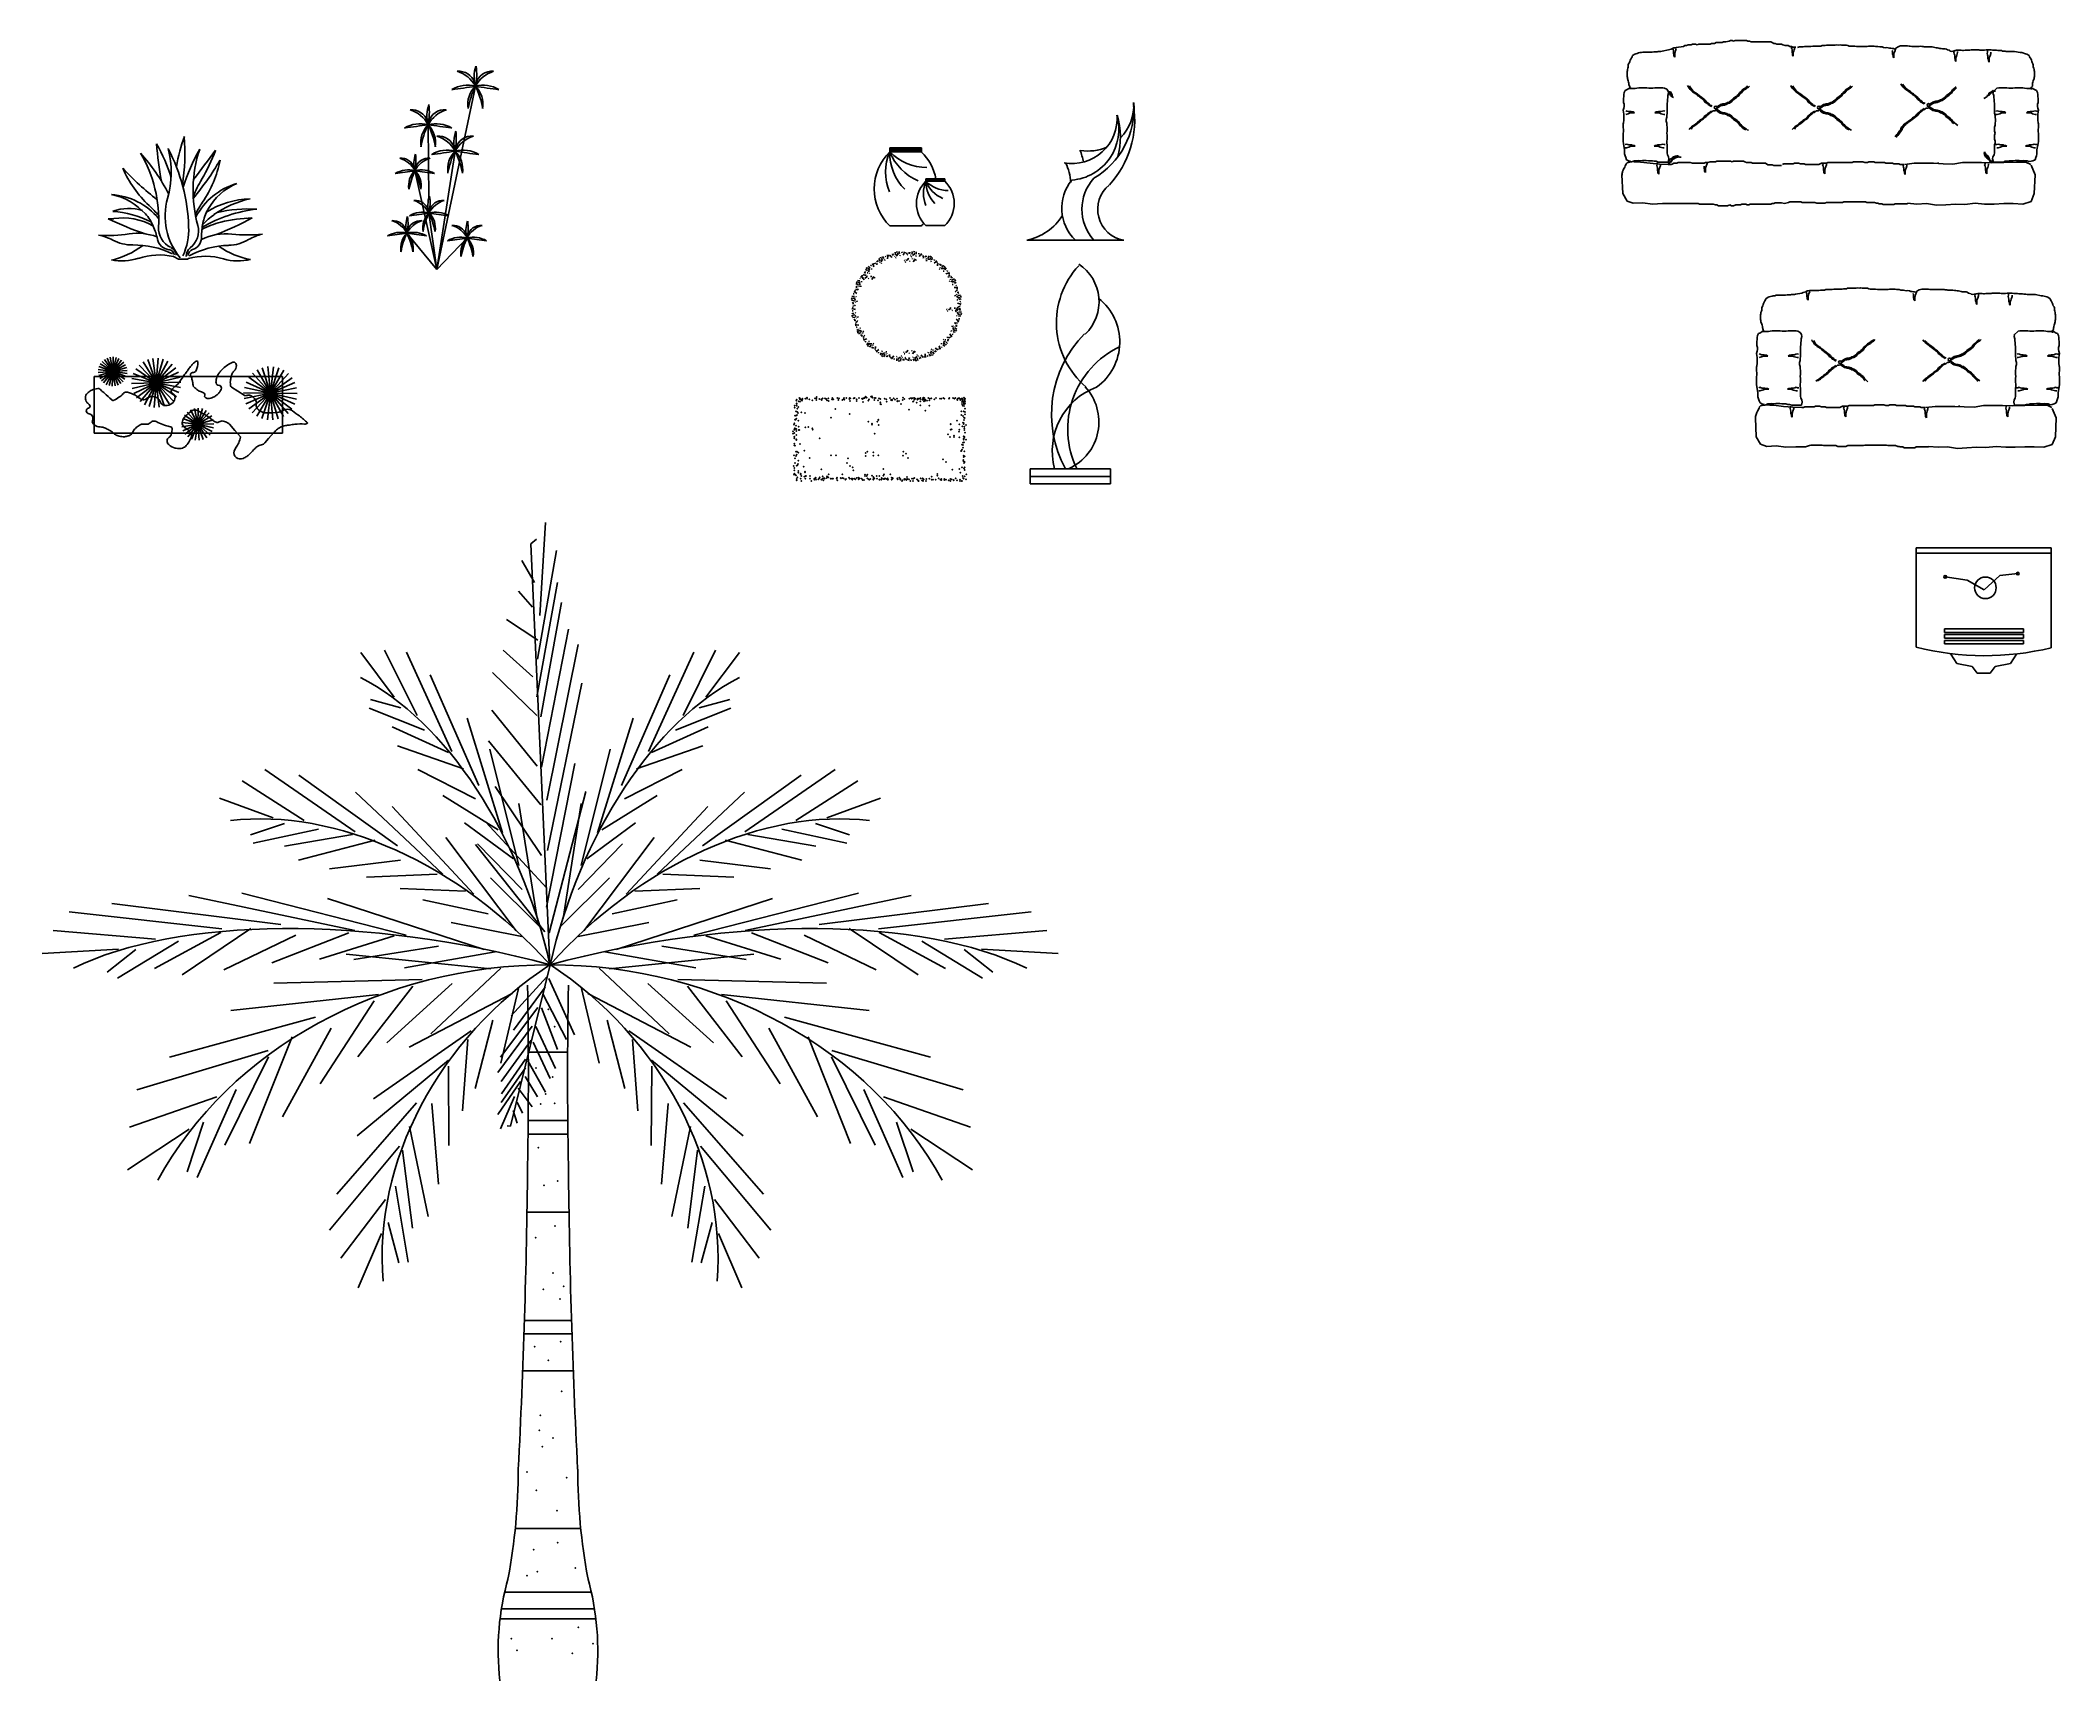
# Model space of a CAD drawing. Header units: millimetres. Extents: x 2478 to 18835, y -4183 to 1193.
# Drawn here: x 3638 to 4709, y -875 to -5 of the extents above; entities that cross this region are included whole.
import ezdxf

# ---------------------------------------------------------------- set-up
doc = ezdxf.new("R2010")
doc.units = ezdxf.units.MM
doc.layers.add('01', color=1, linetype='Continuous')

# ---------------------------------------------------------------- blocks, each defined once
blk = doc.blocks.new('Planta02e')
for centre, radius, start, end in [((0.371, 1.019), 0.173, 160.4201, 195.754), ((-0.089, 1.034), 0.301, 348.2699, 8.3234), ((0.165, 0.809), 0.168, 76.1502, 120.289), ((-0.537, 5.666), 4.753, 277.4591, 278.98), ((0.06, 0.893), 0.165, 28.7076, 72.9055), ((0.116, 0.962), 0.0894, 19.0314, 94.8842), ((0.299, 0.876), 0.134, 134.4473, 189.3944), ((0.664, 0.757), 0.507, 154.8913, 168.9504), ((0.35, 0.893), 0.165, 107.0945, 151.2924), ((0.245, 0.809), 0.168, 59.711, 103.8498), ((0.111, 0.876), 0.134, 350.6056, 45.5527), ((-0.253, 0.757), 0.507, 11.0496, 25.1087), ((0.947, 5.666), 4.753, 261.02, 262.5409), ((0.294, 0.962), 0.0894, 85.1158, 164.8679), ((0.121, 0.816), 0.173, 160.4201, 195.754), ((-0.34, 0.83), 0.301, 348.2699, 8.3234), ((-0.086, 0.605), 0.168, 76.1502, 120.289), ((-0.787, 5.463), 4.753, 277.4591, 278.98), ((-0.134, 0.758), 0.0894, 19.0314, 94.8842), ((-0.19, 0.689), 0.165, 28.7076, 72.9055), ((0.049, 0.672), 0.134, 134.4473, 189.3944), ((0.413, 0.553), 0.507, 154.8913, 168.9504), ((0.1, 0.689), 0.165, 107.0945, 151.2924), ((-0.005, 0.605), 0.168, 59.711, 103.8498), ((0.696, 5.463), 4.753, 261.02, 262.5409), ((-0.14, 0.672), 0.134, 350.6056, 45.5527), ((-0.504, 0.553), 0.507, 11.0496, 25.1087), ((0.043, 0.758), 0.0894, 85.1158, 164.8679), ((-0.047, 0.549), 0.165, 28.7076, 72.9055), ((0.009, 0.618), 0.0894, 19.0314, 94.8842), ((0.264, 0.675), 0.173, 160.4201, 195.754), ((-0.197, 0.69), 0.301, 348.2699, 8.3234), ((0.243, 0.549), 0.165, 107.0945, 151.2924), ((0.187, 0.618), 0.0894, 85.1158, 164.8679), ((-0.19, 0.516), 0.0745, 19.0314, 94.8842), ((-0.236, 0.458), 0.138, 28.7076, 72.9055), ((0.023, 0.564), 0.144, 160.4201, 195.754), ((-0.361, 0.575), 0.251, 348.2699, 8.3234), ((0.005, 0.458), 0.138, 107.0945, 151.2924), ((-0.042, 0.516), 0.0745, 85.1158, 164.8679), ((0.058, 0.465), 0.168, 76.1502, 120.289), ((-0.644, 5.322), 4.753, 277.4591, 278.98), ((0.192, 0.532), 0.134, 134.4473, 189.3944), ((0.556, 0.413), 0.507, 154.8913, 168.9504), ((0.138, 0.465), 0.168, 59.711, 103.8498), ((0.84, 5.322), 4.753, 261.02, 262.5409), ((0.004, 0.532), 0.134, 350.6056, 45.5527), ((-0.361, 0.413), 0.507, 11.0496, 25.1087), ((-0.149, 0.388), 0.14, 76.1502, 120.289), ((-0.734, 4.436), 3.961, 277.4591, 278.98), ((-0.037, 0.444), 0.112, 134.4473, 189.3944), ((0.267, 0.345), 0.422, 154.8913, 168.9504), ((-0.082, 0.388), 0.14, 59.711, 103.8498), ((-0.498, 0.345), 0.422, 11.0496, 25.1087), ((-0.194, 0.444), 0.112, 350.6056, 45.5527), ((0.503, 4.436), 3.961, 261.02, 262.5409), ((-0.115, 0.292), 0.0745, 19.0314, 94.8842), ((-0.162, 0.234), 0.138, 28.7076, 72.9055), ((0.097, 0.34), 0.144, 160.4201, 195.754), ((-0.286, 0.352), 0.251, 348.2699, 8.3234), ((0.08, 0.234), 0.138, 107.0945, 151.2924), ((0.033, 0.292), 0.0745, 85.1158, 164.8679), ((-0.232, 0.184), 0.0745, 19.0314, 94.8842), ((-0.279, 0.127), 0.138, 28.7076, 72.9055), ((-0.019, 0.232), 0.144, 160.4201, 195.754), ((-0.403, 0.244), 0.251, 348.2699, 8.3234), ((-0.037, 0.127), 0.138, 107.0945, 151.2924), ((-0.084, 0.184), 0.0745, 85.1158, 164.8679), ((-0.074, 0.164), 0.14, 76.1502, 120.289), ((-0.659, 4.212), 3.961, 277.4591, 278.98), ((0.038, 0.22), 0.112, 134.4473, 189.3944), ((0.341, 0.121), 0.422, 154.8913, 168.9504), ((-0.007, 0.164), 0.14, 59.711, 103.8498), ((0.577, 4.212), 3.961, 261.02, 262.5409), ((-0.423, 0.121), 0.422, 11.0496, 25.1087), ((-0.119, 0.22), 0.112, 350.6056, 45.5527), ((0.04, 0.102), 0.138, 28.7076, 72.9055), ((0.087, 0.159), 0.0745, 19.0314, 94.8842), ((0.299, 0.207), 0.144, 160.4201, 195.754), ((-0.084, 0.219), 0.251, 348.2699, 8.3234), ((0.282, 0.102), 0.138, 107.0945, 151.2924), ((0.235, 0.159), 0.0745, 85.1158, 164.8679), ((-0.191, 0.057), 0.14, 76.1502, 120.289), ((-0.776, 4.105), 3.961, 277.4591, 278.98), ((-0.079, 0.112), 0.112, 134.4473, 189.3944), ((0.224, 0.013), 0.422, 154.8913, 168.9504), ((-0.124, 0.057), 0.14, 59.711, 103.8498), ((0.46, 4.105), 3.961, 261.02, 262.5409), ((-0.236, 0.112), 0.112, 350.6056, 45.5527), ((-0.54, 0.013), 0.422, 11.0496, 25.1087), ((0.127, 0.031), 0.14, 76.1502, 120.289), ((-0.457, 4.079), 3.961, 277.4591, 278.98), ((0.239, 0.087), 0.112, 134.4473, 189.3944), ((0.543, -0.012), 0.422, 154.8913, 168.9504), ((0.194, 0.031), 0.14, 59.711, 103.8498), ((0.083, 0.087), 0.112, 350.6056, 45.5527), ((-0.221, -0.012), 0.422, 11.0496, 25.1087), ((0.779, 4.079), 3.961, 261.02, 262.5409)]:
    blk.add_arc(centre, radius, start, end)
at = {"layer": '01'}
for p, q in [((0, 0), (0.205, 0.972)), ((-0.045, 0.768), (-0.042, 0.373)), ((0.098, 0.628), (0, 0)), ((-0.116, 0.524), (0, 0)), ((-0.041, 0.3), (0, 0)), ((-0.158, 0.192), (0, 0)), ((0, 0), (0.161, 0.167))]:
    blk.add_line(p, q, dxfattribs=at)
blk = doc.blocks.new('Planta01e')
blk.add_lwpolyline([(-0.05, 0.015), (-0.024, 0), (0.024, 0), (0.03, 0.004)])
for centre, radius, start, end in [((0.94, 0.321), 0.989, 160.463, 170.0579), ((-1.048, 0.563), 1.059, 350.8292, 4.8125), ((-0.823, 0.209), 0.695, 356.8777, 30.6227), ((-0.957, -0.104), 0.99, 27.0367, 42.3307), ((1.631, 0.742), 1.775, 184.1887, 190.6188), ((-0.813, 0.219), 0.78, 15.9099, 30.2626), ((-0.575, 0.461), 0.513, 344.3429, 14.224), ((-0.921, 0.144), 0.952, 1.715, 27.6915), ((0.947, 0.089), 0.99, 150.0101, 162.7809), ((0.749, 0.365), 0.695, 161.7181, 195.463), ((-3.653, 3.324), 4.709, 321.9778, 324.3356), ((-0.579, 0.842), 0.797, 328.3442, 340.6025), ((0.755, 1.467), 1.456, 222.5299, 232.2539), ((0.237, 0.725), 0.606, 203.6618, 226.5939), ((-1.062, 1.257), 1.456, 320.0869, 329.8109), ((-0.397, 0.644), 0.606, 325.7469, 348.6789), ((-0.403, -0.016), 0.36, 40.2986, 86.0636), ((-0.434, 0.037), 0.311, 40.7822, 79.7266), ((0.253, 0.229), 0.347, 164.3429, 219.4476), ((0.564, 0.138), 0.545, 148.3442, 158.8888), ((0.387, 0.056), 0.36, 106.2771, 152.0422), ((0.406, 0.115), 0.311, 112.6142, 151.5586), ((-0.384, 0.368), 0.154, 265.3537, 276.7202), ((0.307, 1.659), 1.606, 244.0299, 251.5839), ((-0.287, 0.006), 0.263, 74.0442, 108.7577), ((-0.408, -0.275), 0.53, 63.2626, 86.089), ((-0.318, -0.11), 0.329, 61.0391, 98.482), ((-0.392, 0.074), 0.256, 23.5166, 40.7822), ((-0.766, -0.328), 0.849, 41.2658, 46.2262), ((0.809, -0.171), 0.849, 146.1145, 151.075), ((0.472, -0.462), 0.732, 96.3008, 120.3017), ((0.401, -0.099), 0.41, 125.085, 136.1658), ((0.357, 0.141), 0.256, 151.5586, 168.8242), ((0.37, -0.138), 0.459, 91.7011, 122.231), ((0.469, -0.197), 0.53, 102.312, 125.085), ((-0.395, 1.632), 1.606, 290.823, 298.3769), ((0.34, -0.393), 0.66, 85.5561, 103.8728), ((0.383, -0.528), 0.747, 91.1563, 104.1204), ((0.349, 0.371), 0.154, 265.6866, 277.0532), ((-0.393, 0.841), 0.715, 265.6784, 278.6635), ((-0.498, -0.136), 0.269, 62.0093, 79.1037), ((-0.241, -0.158), 0.296, 69.7401, 98.6635), ((-0.489, 0.031), 0.362, 11.9302, 23.5166), ((-0.017, 0.165), 0.112, 176.8777, 244.6934), ((-0.273, 0.153), 0.304, 333.7185, 3.6489), ((-0.029, 0.15), 0.112, 307.6473, 15.463), ((0.03, 0.117), 0.0694, 288.1947, 0.4106), ((0.228, -0.161), 0.296, 83.7433, 115.9567), ((0.461, 0.121), 0.362, 168.8242, 180.4106), ((0.307, -0.225), 0.435, 104.1204, 118.2236), ((0.338, 0.844), 0.715, 263.7433, 276.7285), ((0.484, -0.128), 0.269, 103.3032, 120.3976), ((-0.482, 0.432), 0.449, 283.2567, 306.5618), ((-0.324, 0.268), 0.277, 258.5863, 288.7767), ((-0.269, 0.295), 0.219, 242.0093, 270.8482), ((-0.259, -0.388), 0.464, 63.9553, 90.8482), ((-0.125, -0.317), 0.34, 77.2681, 108.7767), ((-0.067, 0.12), 0.0694, 191.9302, 264.1461), ((-0.078, 0.018), 0.0334, 11.041, 84.1461), ((-0.088, 0.013), 0.0551, 9.3239, 64.6934), ((0.073, 0.017), 0.0551, 127.6473, 183.0168), ((0.062, 0.02), 0.0334, 108.1947, 181.2998), ((0.119, -0.324), 0.34, 73.6301, 105.1387), ((0.255, -0.39), 0.464, 91.5586, 118.4516), ((0.444, 0.439), 0.449, 235.845, 259.1501), ((0.293, 0.268), 0.277, 253.6301, 283.8205), ((0.237, 0.293), 0.219, 271.5586, 300.3976)]:
    blk.add_arc(centre, radius, start, end)
blk = doc.blocks.new('M-FLO1X3')
for p, q in [((-0.401, 0.327), (-0.478, 0.337)), ((-0.401, 0.327), (-0.478, 0.321)), ((-0.401, 0.327), (-0.475, 0.305)), ((-0.401, 0.327), (-0.474, 0.353)), ((-0.401, 0.327), (-0.469, 0.29)), ((-0.401, 0.327), (-0.467, 0.367)), ((-0.401, 0.327), (-0.46, 0.277)), ((-0.401, 0.327), (-0.457, 0.38)), ((-0.401, 0.327), (-0.449, 0.266)), ((-0.401, 0.327), (-0.445, 0.39)), ((-0.401, 0.327), (-0.435, 0.257)), ((-0.401, 0.327), (-0.43, 0.398)), ((-0.401, 0.327), (-0.42, 0.252)), ((-0.401, 0.327), (-0.415, 0.403)), ((-0.401, 0.327), (-0.404, 0.25)), ((-0.401, 0.327), (-0.399, 0.404)), ((-0.401, 0.327), (-0.383, 0.401)), ((-0.401, 0.327), (-0.368, 0.396)), ((-0.401, 0.327), (-0.354, 0.387)), ((-0.401, 0.327), (-0.342, 0.376)), ((-0.401, 0.327), (-0.333, 0.363)), ((-0.401, 0.327), (-0.327, 0.348)), ((-0.401, 0.327), (-0.324, 0.332)), ((-0.401, 0.327), (-0.388, 0.251)), ((-0.401, 0.327), (-0.372, 0.255)), ((-0.401, 0.327), (-0.358, 0.263)), ((-0.401, 0.327), (-0.346, 0.273)), ((-0.401, 0.327), (-0.336, 0.286)), ((-0.401, 0.327), (-0.329, 0.3)), ((-0.401, 0.327), (-0.325, 0.316)), ((-0.171, 0.266), (-0.279, 0.341)), ((-0.171, 0.266), (-0.261, 0.361)), ((-0.171, 0.266), (-0.239, 0.378)), ((-0.171, 0.266), (-0.214, 0.39)), ((-0.171, 0.266), (-0.188, 0.396)), ((-0.171, 0.266), (-0.16, 0.397)), ((-0.171, 0.266), (-0.133, 0.392)), ((-0.171, 0.266), (-0.108, 0.381)), ((-0.171, 0.266), (-0.086, 0.366)), ((-0.171, 0.266), (-0.067, 0.346)), ((-0.171, 0.266), (-0.053, 0.323)), ((0.435, 0.212), (0.365, 0.335)), ((0.435, 0.212), (0.392, 0.347)), ((0.435, 0.212), (0.421, 0.353)), ((0.435, 0.212), (0.451, 0.352)), ((0.435, 0.212), (0.48, 0.346)), ((0.435, 0.212), (0.507, 0.334)), ((-0.5, 0.3), (0.5, 0.3)), ((-0.5, 0), (-0.5, 0.3)), ((-0.171, 0.266), (-0.302, 0.263)), ((-0.171, 0.266), (-0.299, 0.29)), ((-0.171, 0.266), (-0.298, 0.236)), ((-0.171, 0.266), (-0.292, 0.316)), ((-0.171, 0.266), (-0.289, 0.21)), ((-0.171, 0.266), (-0.275, 0.187)), ((-0.171, 0.266), (-0.256, 0.167)), ((-0.171, 0.266), (-0.233, 0.151)), ((-0.171, 0.266), (-0.208, 0.141)), ((-0.171, 0.266), (-0.181, 0.136)), ((-0.171, 0.266), (-0.043, 0.297)), ((-0.171, 0.266), (-0.04, 0.27)), ((-0.171, 0.266), (-0.154, 0.137)), ((-0.171, 0.266), (-0.127, 0.143)), ((-0.171, 0.266), (-0.102, 0.155)), ((-0.171, 0.266), (-0.081, 0.171)), ((-0.171, 0.266), (-0.063, 0.192)), ((-0.171, 0.266), (-0.05, 0.216)), ((-0.171, 0.266), (-0.042, 0.242)), ((0.435, 0.212), (0.297, 0.242)), ((0.435, 0.212), (0.306, 0.27)), ((0.435, 0.212), (0.321, 0.296)), ((0.435, 0.212), (0.341, 0.318)), ((0.435, 0.212), (0.531, 0.316)), ((0.435, 0.212), (0.55, 0.294)), ((0.435, 0.212), (0.565, 0.268)), ((0.435, 0.212), (0.574, 0.24)), ((0.5, 0.3), (0.5, 0)), ((0.05, 0.047), (-0.006, 0.112)), ((0.05, 0.047), (0.012, 0.124)), ((0.05, 0.047), (0.032, 0.131)), ((0.05, 0.047), (0.053, 0.133)), ((0.05, 0.047), (0.075, 0.13)), ((0.05, 0.047), (0.094, 0.121)), ((0.05, 0.047), (0.111, 0.108)), ((0.435, 0.212), (0.293, 0.213)), ((0.435, 0.212), (0.296, 0.183)), ((0.435, 0.212), (0.305, 0.155)), ((0.435, 0.212), (0.32, 0.129)), ((0.435, 0.212), (0.339, 0.107)), ((0.435, 0.212), (0.363, 0.09)), ((0.435, 0.212), (0.39, 0.077)), ((0.435, 0.212), (0.419, 0.071)), ((0.435, 0.212), (0.448, 0.071)), ((0.435, 0.212), (0.477, 0.076)), ((0.435, 0.212), (0.505, 0.088)), ((0.435, 0.212), (0.529, 0.105)), ((0.435, 0.212), (0.549, 0.127)), ((0.435, 0.212), (0.564, 0.153)), ((0.435, 0.212), (0.573, 0.181)), ((0.435, 0.212), (0.577, 0.21)), ((0.5, 0), (-0.5, 0)), ((0.05, 0.047), (-0.035, 0.056)), ((0.05, 0.047), (-0.034, 0.034)), ((0.05, 0.047), (-0.03, 0.077)), ((0.05, 0.047), (-0.029, 0.013)), ((0.05, 0.047), (-0.02, 0.096)), ((0.05, 0.047), (-0.018, -0.005)), ((0.05, 0.047), (-0.002, -0.02)), ((0.05, 0.047), (0.016, -0.032)), ((0.05, 0.047), (0.037, -0.038)), ((0.05, 0.047), (0.125, 0.091)), ((0.05, 0.047), (0.133, 0.071)), ((0.05, 0.047), (0.136, 0.05)), ((0.05, 0.047), (0.098, -0.024)), ((0.05, 0.047), (0.115, -0.01)), ((0.05, 0.047), (0.127, 0.008)), ((0.05, 0.047), (0.134, 0.028)), ((0.05, 0.047), (0.058, -0.038)), ((0.05, 0.047), (0.079, -0.034))]:
    blk.add_line(p, q)
blk.add_lwpolyline([(-0.546, 0.195, -0.084346), (-0.531, 0.216, -0.095723), (-0.512, 0.228, -0.066604), (-0.479, 0.237, -0.216338), (-0.469, 0.233, -0.005158), (-0.46, 0.225, 0.003009), (-0.445, 0.212, 0.002393), (-0.406, 0.177, 0.021202), (-0.401, 0.173, 0.28076), (-0.398, 0.173, 0.028001), (-0.368, 0.19, 0.082276), (-0.347, 0.208, -0.148965), (-0.334, 0.217, -0.152301), (-0.322, 0.217, -0.0417), (-0.281, 0.201, -0.060104), (-0.263, 0.188, 0.072098), (-0.248, 0.179, 0.293224), (-0.224, 0.182, -0.181985), (-0.19, 0.195, -0.315902), (-0.15, 0.167, 0.36481), (-0.113, 0.146, 0.155243), (-0.081, 0.163, 0.192175), (-0.07, 0.19, 0.31121), (-0.084, 0.211, -0.474236), (-0.089, 0.228, -0.097516), (-0.071, 0.247, 0.089357), (-0.051, 0.266, 0.002842), (-0.027, 0.301, -0.00475), (-0.012, 0.321, -0.00186), (-0.003, 0.334, -0.001188), (0.012, 0.354, -0.043793), (0.024, 0.368, -0.037269), (0.041, 0.381, -0.606737), (0.051, 0.376, -0.119108), (0.041, 0.332, -0.297658), (0.022, 0.321, 0.482845), (0.012, 0.31, 0.052178), (0.016, 0.296, -0.041088), (0.022, 0.277, -0.029303), (0.024, 0.259, 0.060014), (0.026, 0.25, 0.124833), (0.03, 0.245, 0.028734), (0.05, 0.228, 0.097596), (0.07, 0.219, -0.125985), (0.084, 0.212, -0.305512), (0.087, 0.201, 0.279032), (0.089, 0.19, 0.211602), (0.104, 0.183, 0.120891), (0.132, 0.19, 0.042156), (0.148, 0.2, 0.046146), (0.161, 0.212, 0.063086), (0.171, 0.226, 0.078391), (0.175, 0.239, 0.490427), (0.163, 0.253, -0.409954), (0.147, 0.266, -0.09541), (0.149, 0.29, -0.080755), (0.161, 0.316, -0.028342), (0.171, 0.328, -0.021183), (0.185, 0.343, -0.095116), (0.236, 0.376, -0.380933), (0.252, 0.37, -0.12604), (0.255, 0.358, -0.105056), (0.252, 0.343, -0.098504), (0.242, 0.329, 0.101628), (0.233, 0.316, 0.040194), (0.227, 0.298, 0.035262), (0.223, 0.277, 0.062542), (0.224, 0.251, 0.215319), (0.228, 0.244), (0.262, 0.223), (0.296, 0.201, 0.240629), (0.307, 0.199, -0.150784), (0.324, 0.201, -0.113468), (0.342, 0.192, -0.089496), (0.358, 0.173, -0.212311), (0.36, 0.153, 0.225914), (0.363, 0.135, 0.118151), (0.383, 0.116, 0.113205), (0.411, 0.107, 0.016768), (0.425, 0.107, 0.010048), (0.449, 0.107, 0.103887), (0.509, 0.123, -0.2084), (0.541, 0.124, -0.058118), (0.552, 0.118, -0.015522), (0.589, 0.091, -0.015852), (0.632, 0.055, -0.467346), (0.632, 0.053, -0.194163), (0.616, 0.048, 0.05886), (0.565, 0.047, 0.00147), (0.536, 0.043, 0.004384), (0.526, 0.042, 0.02964), (0.503, 0.037, 0.043414), (0.488, 0.031, 0.058103), (0.472, 0.021, 0.041858), (0.454, 0.003), (0.425, -0.029), (0.406, -0.051, -0.165254), (0.388, -0.062, 0.117674), (0.363, -0.073, 0.051816), (0.346, -0.089, -0.037598), (0.324, -0.112, -0.0359), (0.31, -0.123, -0.030814), (0.291, -0.134, -0.289574), (0.253, -0.129, -0.316092), (0.243, -0.095, -0.082406), (0.254, -0.074, 0.072978), (0.267, -0.051, 0.020047), (0.277, -0.021, 0.2566), (0.276, -0.019), (0.247, 0.014), (0.219, 0.047, 0.099385), (0.208, 0.055, 0.052876), (0.185, 0.064, 0.214199), (0.164, 0.06, -0.25725), (0.147, 0.058, -0.069531), (0.126, 0.071, 0.037344), (0.089, 0.097, 0.014144), (0.046, 0.12, 0.06306), (0.036, 0.124, 0.188188), (0.026, 0.122, 0.052563), (-0.002, 0.102, 0.049529), (-0.025, 0.078, 0.10307), (-0.031, 0.064, 0.10228), (-0.032, 0.048, 0.118914), (-0.026, 0.036, 0.125767), (-0.014, 0.026, -0.103823), (0.002, 0.014, -0.037959), (0.013, 0.001, -0.073079), (0.017, -0.008, -0.144685), (0.017, -0.017, -0.050644), (0.007, -0.04, -0.0751), (-0.011, -0.066, -0.099601), (-0.031, -0.079, -0.097036), (-0.046, -0.082, -0.057266), (-0.07, -0.079, -0.124757), (-0.104, -0.061, -0.227459), (-0.113, -0.04, -0.234465), (-0.103, -0.023, 0.187003), (-0.089, -0.002, 0.057775), (-0.086, 0.025, 0.27167), (-0.089, 0.031, 0.08676), (-0.101, 0.035, -0.042497), (-0.127, 0.042, -0.043532), (-0.162, 0.057, 0.083892), (-0.18, 0.064, 0.247199), (-0.197, 0.058, -0.166051), (-0.219, 0.047, -0.081817), (-0.235, 0.048, 0.111228), (-0.248, 0.047, 0.080731), (-0.261, 0.041, 0.043399), (-0.281, 0.025, 0.104558), (-0.294, 0.007, -0.126512), (-0.305, -0.008, -0.087546), (-0.319, -0.015, -0.068039), (-0.339, -0.019, -0.066896), (-0.366, -0.016, -0.079381), (-0.387, -0.008, -0.059607), (-0.403, 0.005, 0.070917), (-0.416, 0.014, 0.023011), (-0.435, 0.024, 0.025075), (-0.454, 0.031, 0.053758), (-0.468, 0.033, -0.045867), (-0.483, 0.036, -0.082098), (-0.496, 0.042, -0.077546), (-0.507, 0.053, -0.282393), (-0.509, 0.066, 0.184041), (-0.507, 0.086, 0.286032), (-0.526, 0.102, -0.343893), (-0.541, 0.118, -0.394218), (-0.53, 0.132, 0.47136), (-0.522, 0.146, 0.178665), (-0.53, 0.156, -0.151314), (-0.541, 0.168, -0.067769), (-0.545, 0.181, -0.066758), (-0.546, 0.195)], format="xyb", close=True)
blk = doc.blocks.new('Árvore-01')
blk.add_blockref('M-FLO1X3', (-0.025, -0.169))
blk = doc.blocks.new('FRAWN2', base_point=(0.9738, 1.1069))
for p, q in [((0.9395, 1.1069), (0.8491, 1.1247)), ((0.8959, 1.1024), (0.8023, 1.1069)), ((0.9458, 1.1069), (0.899, 1.0623)), ((0.8678, 1.0935), (0.7742, 1.0891)), ((0.8896, 1.098), (0.8522, 1.0489)), ((0.9146, 1.098), (0.8709, 1.0579)), ((0.8647, 1.0891), (0.8272, 1.0311)), ((0.8272, 1.0801), (0.7337, 1.0579)), ((0.8366, 1.0712), (0.8023, 1.0088)), ((0.8116, 1.0668), (0.7804, 0.991)), ((0.796, 1.0579), (0.7118, 1.0356)), ((0.796, 1.0534), (0.7648, 0.991)), ((0.7617, 1.0267), (0.7056, 1.0088)), ((0.7742, 1.0311), (0.7461, 0.9687)), ((0.743, 1.0044), (0.7025, 0.9776)), ((0.7524, 1.0088), (0.7399, 0.9732))]:
    blk.add_line(p, q)
blk.add_arc((0.9559, 0.84), 0.2677, 85.4923, 151.2663)
blk = doc.blocks.new('FRAWN', base_point=(0.9214, 1.1278))
for p, q in [((0.9275, 1.1278), (0.7274, 1.0065)), ((0.9123, 1.1191), (0.8396, 1.1191)), ((0.9123, 1.1148), (0.879, 1.0282)), ((0.9002, 1.1105), (0.8275, 1.1018)), ((0.8911, 1.1061), (0.8669, 1.0325)), ((0.8729, 1.0975), (0.788, 1.0888)), ((0.8487, 1.0845), (0.7699, 1.0758)), ((0.876, 1.0931), (0.8487, 1.0325)), ((0.8517, 1.0801), (0.8275, 1.0152)), ((0.8335, 1.0715), (0.7638, 1.0628)), ((0.8335, 1.0671), (0.8123, 1.0108)), ((0.8093, 1.0585), (0.7517, 1.0498)), ((0.8002, 1.0498), (0.7426, 1.0412)), ((0.8093, 1.0542), (0.7941, 1.0022)), ((0.782, 1.0412), (0.7274, 1.0325)), ((0.7729, 1.0368), (0.7668, 1.0022)), ((0.7911, 1.0412), (0.782, 1.0065)), ((0.7608, 1.0325), (0.7153, 1.0152)), ((0.7456, 1.0195), (0.7365, 1.0022)), ((0.7577, 1.0238), (0.7517, 1.0065)), ((0.7274, 1.0065), (0.7244, 1.0108))]:
    blk.add_line(p, q)
blk = doc.blocks.new('Árvore06e')
blk.add_point((0.191, 3.464))
at = {"layer": '01'}
for p, q in [((0.15, 3.333), (0.359, 3.333)), ((0.149, 2.898), (0.361, 2.898)), ((0.15, 2.97), (0.36, 2.97)), ((0.143, 2.484), (0.367, 2.484)), ((0.127, 1.839), (0.383, 1.839)), ((0.13, 1.91), (0.38, 1.91)), ((0.12, 1.643), (0.389, 1.643)), ((0.082, 0.807), (0.428, 0.807)), ((0.025, 0.469), (0.485, 0.469)), ((0, 0.327), (0.509, 0.327)), ((0.008, 0.38), (0.502, 0.38))]:
    blk.add_line(p, q, dxfattribs=at)
for centre, radius, start, end in [((-25.899, 3.201), 26.05, 358.9577, 1.0702), ((26.409, 3.201), 26.05, 178.9298, 181.0423), ((-39.326, 3.135), 39.475, 357.0755, 359.408), ((39.836, 3.135), 39.475, 180.592, 182.9245), ((-3.018, 1.118), 3.115, 349.3958, 0.06), ((3.528, 1.118), 3.115, 179.94, 190.6042), ((1.395, 0.161), 1.404, 164.1674, 186.6009), ((-0.885, 0.161), 1.404, 353.3991, 15.8326)]:
    blk.add_arc(centre, radius, start, end, dxfattribs=at)
for p in [(0.257, 3.56), (0.29, 3.468), (0.191, 3.249), (0.243, 3.11), (0.28, 3.2), (0.217, 3.057), (0.29, 3.061), (0.204, 2.826), (0.234, 2.627), (0.306, 2.65), (0.292, 2.41), (0.189, 2.348), (0.282, 2.162), (0.23, 2.075), (0.338, 2.09), (0.318, 2.023), (0.184, 1.771), (0.323, 1.797), (0.256, 1.699), (0.328, 1.534), (0.215, 1.406), (0.21, 1.328), (0.282, 1.287), (0.225, 1.241), (0.143, 1.107), (0.354, 1.076), (0.194, 1.009), (0.302, 0.901), (0.179, 0.695), (0.307, 0.731), (0.143, 0.556), (0.199, 0.577), (0.4, 0.597), (0.06, 0.222), (0.277, 0.222), (0.416, 0.283), (0.091, 0.16), (0.385, 0.144), (0.493, 0.196)]:
    blk.add_point(p, dxfattribs=at)
for name, p, xscale, yscale, zscale, rotation in [('FRAWN', (0.282, 3.859), 10.66425288034131, 5.461142727108414, 6.892475044136877, 255.3703432599617), ('FRAWN2', (0.26, 3.817), 6.790920197016579, 4.030978184657666, 6.892475044136877, 285.6113300444388), ('FRAWN2', (0.272, 3.817), -6.790920197016578, 4.030978184657666, 6.892475044136877, 74.38866995556116), ('FRAWN2', (0.251, 3.811), 6.790920197016578, 4.777455626260938, 6.892475044136877, 314.8913984245855), ('FRAWN2', (0.281, 3.811), -6.79092019701658, 4.777455626260938, 6.892475044136877, 45.10860157541443), ('FRAWN2', (0.237, 3.803), 9.611763971161924, 4.254921417138648, 6.892475044136877, 346.9496302026275), ('FRAWN2', (0.295, 3.803), -9.611763971161924, 4.254921417138648, 6.892475044136877, 13.05036979737253), ('FRAWN2', (0.24, 3.794), 8.410293474766686, 7.240831183551737, 6.892475044136877, 3.805675269597327), ('FRAWN2', (0.249, 3.784), 6.728234779813349, 5.79266494684139, 5.513980035309502, 37.24607546506196), ('FRAWN2', (0.283, 3.784), -6.728234779813349, 5.79266494684139, 5.513980035309502, 322.7539245349381), ('FRAWN2', (0.292, 3.794), -8.410293474766686, 7.240831183551737, 6.892475044136877, 356.1943247304027), ('FRAWN', (0.25, 3.779), 3.865223558957283, 3.484998655167334, 6.892475044136877, 47.61242935088961)]:
    blk.add_blockref(name, p, dxfattribs=dict(xscale=xscale, yscale=yscale, zscale=zscale, rotation=rotation))

msp = doc.modelspace()

# ---------------------------------------------------------------- linework, layer by layer
at = {"color": 1}
for p, q in [((4501.3, -10.5), (4498, -11.1)), ((4502, -10.3), (4501.3, -10.5)), ((4502.7, -10.1), (4502, -10.3)), ((4503.4, -9.8), (4502.7, -10.1)), ((4504.1, -9.4), (4503.4, -9.8)), ((4503.8, -10.3), (4503.5, -9.7)), ((4504, -11), (4503.8, -10.3)), ((4504.8, -9.4), (4504.1, -9.4)), ((4505.5, -9.2), (4504.8, -9.4)), ((4505.5, -9.7), (4505.1, -11)), ((4509.3, -8.6), (4505.5, -9.2)), ((4510.1, -8.2), (4509.3, -8.6)), ((4510.9, -8.2), (4510.1, -8.2)), ((4511.7, -7.8), (4510.9, -8.2)), ((4513.3, -7.8), (4511.7, -7.8)), ((4514.1, -7.4), (4513.3, -7.8)), ((4515.7, -7.4), (4514.1, -7.4)), ((4516.5, -7.8), (4515.7, -7.4)), ((4517.4, -7.4), (4516.5, -7.8)), ((4523.4, -7.4), (4517.4, -7.4)), ((4524.2, -7), (4523.4, -7.4)), ((4525.8, -7), (4524.2, -7)), ((4526.6, -6.6), (4525.8, -7)), ((4529.8, -6.6), (4526.6, -6.6)), ((4530.6, -6.2), (4529.8, -6.6)), ((4531.8, -6.2), (4530.6, -6.2)), ((4533.5, -5.8), (4531.8, -6.2)), ((4534.3, -5.4), (4533.5, -5.8)), ((4535.1, -5.4), (4534.3, -5.4)), ((4535.9, -5.8), (4535.1, -5.4)), ((4536.7, -5.4), (4535.9, -5.8)), ((4542.7, -5.4), (4536.7, -5.4)), ((4543.5, -5.8), (4542.7, -5.4)), ((4544.3, -5.8), (4543.5, -5.8)), ((4545.1, -6.2), (4544.3, -5.8)), ((4555.6, -6.2), (4545.1, -6.2)), ((4556.4, -6.6), (4555.6, -6.2)), ((4557.2, -7), (4556.4, -6.6)), ((4558, -7), (4557.2, -7)), ((4558.8, -7.4), (4558, -7)), ((4561.2, -7.4), (4558.8, -7.4)), ((4562, -7.8), (4561.2, -7.4)), ((4563.2, -8.2), (4562, -7.8)), ((4564.8, -8.2), (4563.2, -8.2)), ((4565.7, -8.6), (4564.8, -8.2)), ((4566.5, -8.6), (4565.7, -8.6)), ((4566.7, -9.8), (4566.4, -9.2)), ((4567.3, -9), (4566.5, -8.6)), ((4566.9, -10.5), (4566.7, -9.8)), ((4566.9, -11.8), (4566.9, -10.5)), ((4568.9, -9), (4567.3, -9)), ((4568, -10.5), (4567.8, -11.2)), ((4568.4, -9.2), (4568, -10.5)), ((4570.8, -8.9), (4569.8, -9.2)), ((4572.8, -8.9), (4570.8, -8.9)), ((4573.5, -8.7), (4572.8, -8.9)), ((4576.9, -8.7), (4573.5, -8.7)), ((4577.9, -8.5), (4576.9, -8.7)), ((4582.2, -8.5), (4577.9, -8.5)), ((4582.9, -8.2), (4582.2, -8.5)), ((4584.5, -8.2), (4582.9, -8.2)), ((4585.2, -8), (4584.5, -8.2)), ((4589.8, -8), (4585.2, -8)), ((4590.7, -7.8), (4589.8, -8)), ((4591.6, -8), (4590.7, -7.8)), ((4592.3, -7.8), (4591.6, -8)), ((4593, -8), (4592.3, -7.8)), ((4595.7, -8), (4593, -8)), ((4596.4, -8.2), (4595.7, -8)), ((4597.1, -8.5), (4596.4, -8.2)), ((4600.1, -8.5), (4597.1, -8.5)), ((4601, -8.7), (4600.1, -8.5)), ((4606.7, -8.7), (4601, -8.7)), ((4607.4, -8.5), (4606.7, -8.7)), ((4610.4, -8.5), (4607.4, -8.5)), ((4611.1, -8.7), (4610.4, -8.5)), ((4612.4, -8.7), (4611.1, -8.7)), ((4613.4, -8.9), (4612.4, -8.7)), ((4614.7, -8.9), (4613.4, -8.9)), ((4615.4, -9.2), (4614.7, -8.9)), ((4616.3, -9.4), (4615.4, -9.2)), ((4617, -9.2), (4616.3, -9.4)), ((4617.9, -9.4), (4617, -9.2)), ((4618.6, -9.6), (4617.9, -9.4)), ((4619.3, -9.6), (4618.6, -9.6)), ((4620, -9.8), (4619.3, -9.6)), ((4620.7, -9.8), (4620, -9.8)), ((4621.4, -10.1), (4620.7, -9.8)), ((4621.7, -10.1), (4621.3, -11.4)), ((4622.1, -10.1), (4621.4, -10.1)), ((4621.9, -9.5), (4621.8, -9.9)), ((4623.2, -8.8), (4621.9, -9.5)), ((4623.8, -8.5), (4623.2, -8.8)), ((4624.4, -8.4), (4623.8, -8.5)), ((4628.1, -8.4), (4624.4, -8.4)), ((4628.9, -8.5), (4628.1, -8.4)), ((4629.5, -8.5), (4628.9, -8.5)), ((4630.3, -8.7), (4629.5, -8.5)), ((4634.2, -8.7), (4630.3, -8.7)), ((4635, -8.5), (4634.2, -8.7)), ((4635.6, -8.7), (4635, -8.5)), ((4636.4, -8.7), (4635.6, -8.7)), ((4637, -8.8), (4636.4, -8.7)), ((4637.7, -8.8), (4637, -8.8)), ((4638.3, -8.9), (4637.7, -8.8)), ((4641.1, -8.9), (4638.3, -8.9)), ((4641.8, -9), (4641.1, -8.9)), ((4642.6, -9.2), (4641.8, -9)), ((4643.3, -9.3), (4642.6, -9.2)), ((4644, -9.4), (4643.3, -9.3)), ((4644.7, -9.5), (4644, -9.4)), ((4645.3, -9.7), (4644.7, -9.5)), ((4645.9, -9.8), (4645.3, -9.7)), ((4646.6, -9.9), (4645.9, -9.8)), ((4648.1, -9.9), (4646.6, -9.9)), ((4648.7, -10), (4648.1, -9.9)), ((4649.3, -10.5), (4648.7, -10)), ((4650.1, -10.7), (4649.3, -10.5)), ((4650.7, -11), (4650.1, -10.7)), ((4654.1, -10.6), (4653.5, -10.8)), ((4656.5, -10.6), (4654.1, -10.6)), ((4657.2, -10.8), (4656.5, -10.6)), ((4658.6, -10.6), (4657.8, -10.8)), ((4661.2, -10.6), (4658.6, -10.6)), ((4661.8, -10.4), (4661.2, -10.6)), ((4665.9, -10.4), (4661.8, -10.4)), ((4666.5, -10.6), (4665.9, -10.4)), ((4669, -10.6), (4666.5, -10.6)), ((4669.8, -10.4), (4669, -10.6)), ((4672.4, -10.4), (4669.8, -10.4)), ((4673.2, -10.6), (4672.4, -10.4)), ((4675.3, -10.6), (4673.2, -10.6)), ((4675.9, -10.8), (4675.3, -10.6)), ((4479.8, -20.2), (4479.6, -20.8)), ((4479.6, -20.8), (4479.6, -21.4)), ((4480, -19.6), (4479.8, -20.2)), ((4480.2, -17.8), (4480, -18.4)), ((4480, -18.4), (4480, -19.6)), ((4480.6, -17.2), (4480.2, -17.8)), ((4480.8, -16.6), (4480.6, -17.2)), ((4481, -15.9), (4480.8, -16.6)), ((4481.3, -15.3), (4481, -15.9)), ((4481.7, -14.7), (4481.3, -15.3)), ((4482.1, -14.1), (4481.7, -14.7)), ((4482.3, -13.5), (4482.1, -14.1)), ((4483.5, -12.7), (4482.3, -13.5)), ((4484.1, -12.5), (4483.5, -12.7)), ((4484.7, -12.3), (4484.1, -12.5)), ((4485.5, -12.1), (4484.7, -12.3)), ((4486.1, -11.9), (4485.5, -12.1)), ((4487, -11.9), (4486.1, -11.9)), ((4487.8, -11.7), (4487, -11.9)), ((4492.7, -11.7), (4487.8, -11.7)), ((4493.5, -11.5), (4492.7, -11.7)), ((4495.3, -11.5), (4493.5, -11.5)), ((4495.9, -11.3), (4495.3, -11.5)), ((4497.3, -11.3), (4495.9, -11.3)), ((4498, -11.1), (4497.3, -11.3)), ((4504, -12.3), (4504, -11)), ((4504.2, -13), (4504, -12.3)), ((4504.2, -13.7), (4504.2, -13)), ((4504.7, -14.3), (4504.2, -13.7)), ((4504.9, -11.7), (4504.7, -12.3)), ((4504.7, -12.3), (4504.7, -14.3)), ((4505.1, -11), (4504.9, -11.7)), ((4567.1, -12.5), (4566.9, -11.8)), ((4567.1, -13.2), (4567.1, -12.5)), ((4567.5, -13.8), (4567.1, -13.2)), ((4567.8, -11.2), (4567.5, -11.8)), ((4567.5, -11.8), (4567.5, -13.8)), ((4620.2, -11.4), (4619.9, -10.8)), ((4620.2, -12.7), (4620.2, -11.4)), ((4620.4, -13.4), (4620.2, -12.7)), ((4620.4, -14.1), (4620.4, -13.4)), ((4620.8, -14.7), (4620.4, -14.1)), ((4621, -12.1), (4620.8, -12.7)), ((4620.8, -12.7), (4620.8, -14.7)), ((4621.3, -11.4), (4621, -12.1)), ((4651.4, -11.3), (4650.6, -11.1)), ((4652.3, -11.1), (4651.4, -11.3)), ((4653.3, -10.8), (4652.3, -11.1)), ((4652.6, -11.9), (4652.9, -11.3)), ((4652.9, -12.6), (4652.6, -11.9)), ((4653.1, -13.2), (4652.9, -12.6)), ((4653.1, -14.6), (4653.1, -13.2)), ((4653.3, -15.2), (4653.1, -14.6)), ((4653.5, -10.8), (4653.3, -10.8)), ((4653.3, -15.9), (4653.3, -15.2)), ((4653.7, -16.6), (4653.3, -15.9)), ((4654, -13.9), (4653.7, -14.6)), ((4653.7, -14.6), (4653.7, -16.6)), ((4654.2, -13.2), (4654, -13.9)), ((4654.6, -11.9), (4654.2, -13.2)), ((4654.6, -11.3), (4654.6, -11.9)), ((4657.8, -10.8), (4657.2, -10.8)), ((4670.3, -12.4), (4670.5, -11.7)), ((4670.5, -13), (4670.3, -12.4)), ((4670.5, -11.7), (4670.5, -11)), ((4670.7, -13.7), (4670.5, -13)), ((4670.7, -15), (4670.7, -13.7)), ((4671, -15.7), (4670.7, -15)), ((4671, -16.3), (4671, -15.7)), ((4671.4, -17), (4671, -16.3)), ((4671.6, -14.3), (4671.4, -15)), ((4671.4, -15), (4671.4, -17)), ((4671.9, -13.7), (4671.6, -14.3)), ((4672.3, -12.4), (4671.9, -13.7)), ((4672.3, -11.7), (4672.3, -12.4)), ((4677.9, -10.8), (4675.9, -10.8)), ((4678.5, -11.1), (4677.9, -10.8)), ((4679.8, -11.1), (4678.5, -11.1)), ((4680.4, -11.3), (4679.8, -11.1)), ((4684.9, -11.3), (4680.4, -11.3)), ((4684.9, -11.3), (4687.9, -11.9)), ((4687.9, -11.9), (4688.7, -11.9)), ((4688.7, -11.9), (4689.3, -12.1)), ((4689.3, -12.1), (4690.1, -12.3)), ((4690.1, -12.3), (4690.7, -12.5)), ((4690.7, -12.5), (4691.3, -12.7)), ((4691.3, -12.7), (4692.6, -13.5)), ((4692.6, -13.5), (4692.8, -14.1)), ((4692.8, -14.1), (4693.2, -14.7)), ((4693.2, -14.7), (4693.6, -15.3)), ((4693.6, -15.3), (4693.8, -15.9)), ((4693.8, -15.9), (4694, -16.6)), ((4694, -16.6), (4694.2, -17.2)), ((4694.2, -17.2), (4694.6, -17.8)), ((4694.6, -17.8), (4694.8, -18.4)), ((4694.8, -18.4), (4694.8, -19.6)), ((4694.8, -19.6), (4695, -20.2)), ((4695, -20.2), (4695.2, -20.8)), ((4695.2, -20.8), (4695.2, -21.4)), ((4477.9, -33), (4478.3, -32)), ((4478.3, -32), (4479.4, -31.5)), ((4479.6, -21.4), (4479.4, -22)), ((4479.4, -22), (4479.4, -24.5)), ((4479.4, -24.5), (4479.6, -25.1)), ((4479.4, -31.5), (4480.4, -30.9)), ((4479.6, -25.1), (4479.6, -25.7)), ((4479.6, -25.7), (4480, -26.9)), ((4480, -26.9), (4480.2, -27.5)), ((4480.2, -27.5), (4480.4, -28.2)), ((4480.4, -28.2), (4480.4, -28.8)), ((4480.4, -28.8), (4480.8, -30)), ((4480.4, -30.9), (4483.6, -30.9)), ((4480.8, -30), (4480.8, -30.6)), ((4480.8, -30.6), (4481.3, -30.8)), ((4483.6, -30.9), (4484.6, -30.7)), ((4484.6, -30.7), (4485.7, -30.5)), ((4485.7, -30.5), (4489.9, -30.5)), ((4489.9, -30.5), (4490.9, -30.7)), ((4490.9, -30.7), (4493, -30.7)), ((4493, -30.7), (4494.1, -30.5)), ((4494.1, -30.5), (4498.3, -30.5)), ((4498.3, -30.5), (4499.3, -30.7)), ((4499.3, -30.7), (4500.4, -31.3)), ((4500.4, -31.3), (4501.2, -32.4)), ((4511.5, -29.3), (4511.7, -29.9)), ((4511.7, -29.9), (4512.3, -30.7)), ((4512.3, -30.7), (4512.9, -31.5)), ((4512.5, -29.5), (4512.7, -30.1)), ((4512.7, -30.1), (4513.3, -30.9)), ((4512.9, -31.5), (4513.5, -32.2)), ((4513.3, -30.9), (4513.9, -31.7)), ((4513.9, -31.7), (4514.5, -32.4)), ((4541, -31.3), (4539.8, -32.6)), ((4541.2, -31.9), (4540, -33.2)), ((4541.6, -30.9), (4541, -31.3)), ((4541.8, -31.5), (4541.2, -31.9)), ((4542.3, -30.5), (4541.6, -30.9)), ((4542.5, -31.1), (4541.8, -31.5)), ((4542.9, -29.9), (4542.3, -30.5)), ((4543.1, -30.5), (4542.5, -31.1)), ((4543.5, -29.7), (4542.9, -29.9)), ((4543.7, -30.3), (4543.1, -30.5)), ((4544.3, -29.7), (4543.7, -30.3)), ((4566.2, -29.3), (4566.4, -29.9)), ((4566.4, -29.9), (4567, -30.7)), ((4567, -30.7), (4567.7, -31.5)), ((4567.3, -29.5), (4567.5, -30.1)), ((4567.5, -30.1), (4568.1, -30.9)), ((4567.7, -31.5), (4568.3, -32.2)), ((4568.1, -30.9), (4568.7, -31.7)), ((4568.7, -31.7), (4569.3, -32.4)), ((4595.8, -31.3), (4594.6, -32.6)), ((4596, -31.9), (4594.8, -33.2)), ((4596.4, -30.9), (4595.8, -31.3)), ((4596.6, -31.5), (4596, -31.9)), ((4597, -30.5), (4596.4, -30.9)), ((4597.2, -31.1), (4596.6, -31.5)), ((4597.6, -29.9), (4597, -30.5)), ((4597.8, -30.5), (4597.2, -31.1)), ((4598.2, -29.7), (4597.6, -29.9)), ((4598.4, -30.3), (4597.8, -30.5)), ((4599, -29.7), (4598.4, -30.3)), ((4624.5, -28.5), (4625.1, -29.4)), ((4625.1, -29.4), (4625.7, -30.2)), ((4625.5, -28.7), (4626.2, -29.6)), ((4625.7, -30.2), (4626.4, -30.8)), ((4626.2, -29.6), (4626.8, -30.4)), ((4626.4, -30.8), (4627.2, -31.4)), ((4626.8, -30.4), (4627.4, -31)), ((4627.2, -31.4), (4627.8, -31.8)), ((4627.4, -31), (4628.2, -31.6)), ((4627.8, -31.8), (4628.6, -32.4)), ((4628.2, -31.6), (4628.8, -32)), ((4628.8, -32), (4629.6, -32.6)), ((4652, -31.6), (4651.6, -32.2)), ((4652.6, -31.2), (4652, -31.6)), ((4652.8, -31.8), (4652.2, -32.2)), ((4653.9, -30), (4652.6, -31.2)), ((4654.1, -30.6), (4652.8, -31.8)), ((4672.7, -32.7), (4673.5, -32)), ((4675.5, -30.7), (4673.3, -32.8)), ((4673.5, -32), (4674.3, -32.3)), ((4676.6, -30.5), (4675.5, -30.7)), ((4680.8, -30.5), (4676.6, -30.5)), ((4681.8, -30.7), (4680.8, -30.5)), ((4683.9, -30.7), (4681.8, -30.7)), ((4685, -30.5), (4683.9, -30.7)), ((4689.2, -30.5), (4685, -30.5)), ((4690.2, -30.7), (4689.2, -30.5)), ((4691.3, -30.9), (4690.2, -30.7)), ((4694.4, -30.9), (4691.3, -30.9)), ((4694, -31.2), (4693.4, -31.2)), ((4693.5, -30.8), (4693.9, -30.2)), ((4693.9, -30.2), (4694.3, -29.7)), ((4694.8, -31), (4694, -31.2)), ((4694.3, -29.7), (4694.4, -29.2)), ((4694.6, -27.5), (4694.4, -28.2)), ((4694.4, -28.2), (4694.4, -28.8)), ((4694.4, -29.2), (4694.4, -28.7)), ((4695.5, -31.5), (4694.4, -30.9)), ((4694.8, -26.9), (4694.6, -27.5)), ((4695.2, -25.7), (4694.8, -26.9)), ((4695.2, -21.4), (4695.4, -22)), ((4695.4, -24.5), (4695.2, -25.1)), ((4695.2, -25.1), (4695.2, -25.7)), ((4695.4, -22), (4695.4, -24.5)), ((4696.5, -32), (4695.5, -31.5)), ((4697, -33), (4696.5, -32)), ((4477.3, -42.5), (4477.7, -41.4)), ((4477.7, -44.6), (4477.3, -42.5)), ((4477.5, -36.2), (4477.7, -35.1)), ((4477.5, -38.3), (4477.5, -36.2)), ((4477.9, -39.3), (4477.5, -38.3)), ((4477.7, -34.1), (4477.9, -33)), ((4477.7, -35.1), (4477.7, -34.1)), ((4477.7, -41.4), (4477.9, -40.4)), ((4477.9, -40.4), (4477.9, -39.3)), ((4479.3, -43), (4478.7, -42.7)), ((4498.1, -43), (4498.8, -42.7)), ((4498.8, -42.7), (4499.4, -43)), ((4500.6, -38.9), (4500.8, -37.8)), ((4500.6, -44.1), (4500.6, -38.9)), ((4500.8, -36.8), (4501, -35.7)), ((4500.8, -37.8), (4500.8, -36.8)), ((4501, -34.7), (4501.4, -33.4)), ((4501, -35.7), (4501, -34.7)), ((4501.2, -32.4), (4501.4, -33.4)), ((4501.4, -33.1), (4502.1, -33.1)), ((4501.7, -32.7), (4501.7, -32.3)), ((4502.5, -32.7), (4501.7, -32.7)), ((4502.1, -33.1), (4502.1, -33.9)), ((4502.1, -33.9), (4502.5, -34.7)), ((4503.3, -34.3), (4502.5, -32.7)), ((4502.5, -34.7), (4503.3, -35.4)), ((4503.3, -35), (4503.3, -34.3)), ((4504, -35.8), (4503.3, -35)), ((4503.3, -35.4), (4504, -35.8)), ((4513.5, -32.2), (4514.3, -32.8)), ((4514.3, -32.8), (4515, -33.2)), ((4514.5, -32.4), (4515.4, -33)), ((4515, -33.2), (4515.8, -33.8)), ((4515.4, -33), (4516, -33.4)), ((4515.8, -33.8), (4516.8, -34.6)), ((4516, -33.4), (4516.8, -34)), ((4516.8, -34), (4517.8, -34.8)), ((4516.8, -34.6), (4517.4, -35)), ((4517.4, -35), (4518, -35.6)), ((4517.8, -34.8), (4518.4, -35.2)), ((4518, -35.6), (4519, -36.2)), ((4518.4, -35.2), (4519, -35.8)), ((4519, -35.8), (4520, -36.4)), ((4519, -36.2), (4519.6, -36.8)), ((4519.6, -36.8), (4520.3, -37.4)), ((4520, -36.4), (4520.7, -37)), ((4520.3, -37.4), (4520.7, -38.1)), ((4520.7, -37), (4521.3, -37.6)), ((4520.7, -38.1), (4521.3, -38.5)), ((4521.3, -37.6), (4521.7, -38.3)), ((4521.3, -38.5), (4521.9, -38.9)), ((4521.7, -38.3), (4522.3, -38.7)), ((4521.9, -38.9), (4522.3, -39.5)), ((4522.3, -38.7), (4522.9, -39.1)), ((4522.3, -39.5), (4522.9, -39.7)), ((4522.9, -39.1), (4523.3, -39.7)), ((4522.9, -39.7), (4523.5, -40.1)), ((4523.3, -39.7), (4523.9, -39.9)), ((4523.5, -40.1), (4524.1, -40.5)), ((4523.9, -39.9), (4524.5, -40.3)), ((4524.5, -43.1), (4525.1, -42.7)), ((4525.1, -42.7), (4526, -42.7)), ((4526.6, -41.7), (4526, -41.5)), ((4526, -42.7), (4526.6, -42.5)), ((4527.2, -42.1), (4526.6, -41.7)), ((4526.6, -42.5), (4527.2, -42.3)), ((4528.2, -39.9), (4527, -40.7)), ((4528.2, -43.6), (4527, -42.7)), ((4528.4, -40.5), (4527.2, -41.3)), ((4528.4, -42.9), (4527.2, -42.1)), ((4528.8, -39.5), (4528.2, -39.9)), ((4529, -40.1), (4528.4, -40.5)), ((4529.6, -39.3), (4528.8, -39.5)), ((4529.8, -39.9), (4529, -40.1)), ((4530.2, -39.1), (4529.6, -39.3)), ((4530.4, -39.7), (4529.8, -39.9)), ((4530.8, -39.1), (4530.2, -39.1)), ((4531.1, -39.7), (4530.4, -39.7)), ((4532.1, -38.7), (4530.8, -39.1)), ((4532.3, -39.3), (4531.1, -39.7)), ((4532.7, -38.3), (4532.1, -38.7)), ((4532.9, -38.9), (4532.3, -39.3)), ((4533.5, -38.1), (4532.7, -38.3)), ((4533.7, -38.7), (4532.9, -38.9)), ((4534.7, -37.2), (4533.5, -38.1)), ((4534.9, -37.9), (4533.7, -38.7)), ((4535.3, -36.6), (4534.7, -37.2)), ((4535.5, -37.2), (4534.9, -37.9)), ((4535.9, -36), (4535.3, -36.6)), ((4536.1, -36.6), (4535.5, -37.2)), ((4537.2, -35.2), (4535.9, -36)), ((4537.4, -35.8), (4536.1, -36.6)), ((4537.8, -34.6), (4537.2, -35.2)), ((4538, -35.2), (4537.4, -35.8)), ((4538.4, -34.2), (4537.8, -34.6)), ((4538.6, -34.8), (4538, -35.2)), ((4538.8, -33.6), (4538.4, -34.2)), ((4539, -34.2), (4538.6, -34.8)), ((4539.2, -33), (4538.8, -33.6)), ((4539.4, -33.6), (4539, -34.2)), ((4539.8, -32.6), (4539.2, -33)), ((4540, -33.2), (4539.4, -33.6)), ((4568.3, -32.2), (4569.1, -32.8)), ((4569.1, -32.8), (4569.7, -33.2)), ((4569.3, -32.4), (4570.1, -33)), ((4569.7, -33.2), (4570.5, -33.8)), ((4570.1, -33), (4570.7, -33.4)), ((4570.5, -33.8), (4571.5, -34.6)), ((4570.7, -33.4), (4571.5, -34)), ((4571.5, -34), (4572.5, -34.8)), ((4571.5, -34.6), (4572.1, -35)), ((4572.1, -35), (4572.8, -35.6)), ((4572.5, -34.8), (4573.2, -35.2)), ((4572.8, -35.6), (4573.8, -36.2)), ((4573.2, -35.2), (4573.8, -35.8)), ((4573.8, -35.8), (4574.8, -36.4)), ((4573.8, -36.2), (4574.4, -36.8)), ((4574.4, -36.8), (4575, -37.4)), ((4574.8, -36.4), (4575.4, -37)), ((4575, -37.4), (4575.4, -38.1)), ((4575.4, -37), (4576, -37.6)), ((4575.4, -38.1), (4576, -38.5)), ((4576, -37.6), (4576.4, -38.3)), ((4576, -38.5), (4576.6, -38.9)), ((4576.4, -38.3), (4577, -38.7)), ((4576.6, -38.9), (4577, -39.5)), ((4577, -38.7), (4577.6, -39.1)), ((4577, -39.5), (4577.6, -39.7)), ((4577.6, -39.1), (4578, -39.7)), ((4577.6, -39.7), (4578.3, -40.1)), ((4578, -39.7), (4578.7, -39.9)), ((4578.3, -40.1), (4578.9, -40.5)), ((4578.7, -39.9), (4579.3, -40.3)), ((4579.3, -43.1), (4579.9, -42.7)), ((4579.9, -42.7), (4580.7, -42.7)), ((4581.3, -41.7), (4580.7, -41.5)), ((4580.7, -42.7), (4581.3, -42.5)), ((4581.9, -42.1), (4581.3, -41.7)), ((4581.3, -42.5), (4581.9, -42.3)), ((4582.9, -39.9), (4581.7, -40.7)), ((4582.9, -43.6), (4581.7, -42.7)), ((4583.1, -40.5), (4581.9, -41.3)), ((4583.1, -42.9), (4581.9, -42.1)), ((4583.5, -39.5), (4582.9, -39.9)), ((4583.8, -40.1), (4583.1, -40.5)), ((4584.4, -39.3), (4583.5, -39.5)), ((4584.6, -39.9), (4583.8, -40.1)), ((4585, -39.1), (4584.4, -39.3)), ((4585.2, -39.7), (4584.6, -39.9)), ((4585.6, -39.1), (4585, -39.1)), ((4585.8, -39.7), (4585.2, -39.7)), ((4586.8, -38.7), (4585.6, -39.1)), ((4587, -39.3), (4585.8, -39.7)), ((4587.4, -38.3), (4586.8, -38.7)), ((4587.6, -38.9), (4587, -39.3)), ((4588.2, -38.1), (4587.4, -38.3)), ((4588.4, -38.7), (4587.6, -38.9)), ((4589.5, -37.2), (4588.2, -38.1)), ((4589.7, -37.9), (4588.4, -38.7)), ((4590.1, -36.6), (4589.5, -37.2)), ((4590.3, -37.2), (4589.7, -37.9)), ((4590.7, -36), (4590.1, -36.6)), ((4590.9, -36.6), (4590.3, -37.2)), ((4591.9, -35.2), (4590.7, -36)), ((4592.1, -35.8), (4590.9, -36.6)), ((4592.5, -34.6), (4591.9, -35.2)), ((4592.7, -35.2), (4592.1, -35.8)), ((4593.1, -34.2), (4592.5, -34.6)), ((4593.3, -34.8), (4592.7, -35.2)), ((4593.5, -33.6), (4593.1, -34.2)), ((4593.7, -34.2), (4593.3, -34.8)), ((4593.9, -33), (4593.5, -33.6)), ((4594.1, -33.6), (4593.7, -34.2)), ((4594.6, -32.6), (4593.9, -33)), ((4594.8, -33.2), (4594.1, -33.6)), ((4628.6, -32.4), (4629.6, -33.2)), ((4629.6, -32.6), (4630.6, -33.4)), ((4629.6, -33.2), (4630.2, -33.6)), ((4630.2, -33.6), (4630.8, -34.2)), ((4630.6, -33.4), (4631.2, -33.8)), ((4630.8, -34.2), (4631.9, -34.9)), ((4631.2, -33.8), (4631.9, -34.4)), ((4631.9, -34.4), (4632.9, -35.1)), ((4631.9, -34.9), (4632.5, -35.5)), ((4632.5, -35.5), (4633.1, -36.1)), ((4632.9, -35.1), (4633.5, -35.7)), ((4633.1, -36.1), (4633.5, -36.7)), ((4633.5, -35.7), (4634.1, -36.3)), ((4633.5, -36.7), (4634.1, -37.1)), ((4634.1, -36.3), (4634.5, -36.9)), ((4634.1, -37.1), (4634.7, -37.5)), ((4634.5, -36.9), (4635.1, -37.3)), ((4634.7, -37.5), (4635.1, -38.1)), ((4634.7, -43.2), (4635.1, -42.6)), ((4635.1, -37.3), (4635.7, -37.7)), ((4635.1, -38.1), (4635.7, -38.3)), ((4635.1, -42.6), (4635.7, -42.4)), ((4635.7, -37.7), (4636.1, -38.3)), ((4635.7, -38.3), (4636.3, -38.7)), ((4635.7, -42.4), (4636.3, -42)), ((4635.7, -43), (4636.1, -42.4)), ((4636.1, -38.3), (4636.7, -38.5)), ((4636.1, -42.4), (4636.7, -42.2)), ((4636.3, -38.7), (4637, -39.1)), ((4636.3, -42), (4637, -41.6)), ((4636.7, -38.5), (4637.4, -38.9)), ((4636.7, -42.2), (4637.4, -41.8)), ((4637.4, -41.8), (4638, -41.4)), ((4638, -41.4), (4638.8, -41.4)), ((4639.4, -40.3), (4638.8, -40.1)), ((4638.8, -41.4), (4639.4, -41.2)), ((4640, -40.8), (4639.4, -40.3)), ((4639.4, -41.2), (4640, -41)), ((4641, -38.5), (4639.8, -39.3)), ((4641, -42.2), (4639.8, -41.4)), ((4641.2, -39.1), (4640, -39.9)), ((4641.2, -41.6), (4640, -40.8)), ((4641.6, -38.1), (4641, -38.5)), ((4641.6, -42.6), (4641, -42.2)), ((4641.8, -38.7), (4641.2, -39.1)), ((4641.8, -42), (4641.2, -41.6)), ((4642.5, -37.9), (4641.6, -38.1)), ((4642.5, -42.8), (4641.6, -42.6)), ((4642.7, -38.5), (4641.8, -38.7)), ((4642.7, -42.2), (4641.8, -42)), ((4643.1, -37.7), (4642.5, -37.9)), ((4643.1, -43), (4642.5, -42.8)), ((4643.3, -38.3), (4642.7, -38.5)), ((4643.3, -42.4), (4642.7, -42.2)), ((4643.7, -37.7), (4643.1, -37.7)), ((4643.9, -38.3), (4643.3, -38.3)), ((4643.9, -42.4), (4643.3, -42.4)), ((4644.9, -37.3), (4643.7, -37.7)), ((4645.1, -37.9), (4643.9, -38.3)), ((4645.1, -42.8), (4643.9, -42.4)), ((4645.5, -36.9), (4644.9, -37.3)), ((4645.7, -37.5), (4645.1, -37.9)), ((4645.7, -43.2), (4645.1, -42.8)), ((4646.3, -36.7), (4645.5, -36.9)), ((4646.5, -37.3), (4645.7, -37.5)), ((4647.5, -35.9), (4646.3, -36.7)), ((4647.7, -36.5), (4646.5, -37.3)), ((4648.2, -35.3), (4647.5, -35.9)), ((4648.4, -35.9), (4647.7, -36.5)), ((4648.8, -34.6), (4648.2, -35.3)), ((4649, -35.3), (4648.4, -35.9)), ((4650, -33.8), (4648.8, -34.6)), ((4650.2, -34.4), (4649, -35.3)), ((4650.6, -33.2), (4650, -33.8)), ((4650.8, -33.8), (4650.2, -34.4)), ((4651.2, -32.8), (4650.6, -33.2)), ((4651.4, -33.4), (4650.8, -33.8)), ((4651.6, -32.2), (4651.2, -32.8)), ((4651.8, -32.8), (4651.4, -33.4)), ((4652.2, -32.2), (4651.8, -32.8)), ((4668.5, -36.2), (4670.1, -35.4)), ((4670.1, -35.4), (4668.5, -36.2)), ((4670.1, -35.4), (4670.4, -34.7)), ((4670.8, -34.7), (4670.1, -35.4)), ((4670.4, -34.7), (4671.2, -34.3)), ((4671.6, -34.3), (4670.8, -34.7)), ((4671.2, -33.5), (4672, -33.1)), ((4671.2, -34.3), (4671.2, -33.5)), ((4672.4, -33.5), (4671.6, -34.3)), ((4672, -33.1), (4672.7, -32.7)), ((4672.7, -32.7), (4672.4, -33.5)), ((4673.5, -32.3), (4672.7, -32.7)), ((4673.6, -32.4), (4673.4, -33.4)), ((4673.9, -34.7), (4673.4, -33.4)), ((4673.9, -35.7), (4673.9, -34.7)), ((4674.1, -36.8), (4673.9, -35.7)), ((4674.1, -37.8), (4674.1, -36.8)), ((4674.3, -38.9), (4674.1, -37.8)), ((4674.3, -32.3), (4674.7, -32.3)), ((4674.3, -44.1), (4674.3, -38.9)), ((4675.7, -42.7), (4675, -43)), ((4676.3, -43), (4675.7, -42.7)), ((4695.1, -43), (4695.8, -42.7)), ((4695.8, -42.7), (4696.4, -43)), ((4697.2, -34.1), (4697, -33)), ((4697, -39.3), (4697.4, -38.3)), ((4697, -40.4), (4697, -39.3)), ((4697.2, -41.4), (4697, -40.4)), ((4697.2, -35.1), (4697.2, -34.1)), ((4697.4, -36.2), (4697.2, -35.1)), ((4697.6, -42.5), (4697.2, -41.4)), ((4697.2, -44.6), (4697.6, -42.5)), ((4697.4, -38.3), (4697.4, -36.2)), ((4477.3, -49.6), (4477.5, -49.2)), ((4477.3, -51.7), (4477.3, -49.6)), ((4477.5, -52.7), (4477.3, -51.7)), ((4477.5, -49.2), (4477.6, -47.7)), ((4477.5, -53.8), (4477.5, -52.7)), ((4477.6, -47.7), (4477.7, -46.7)), ((4477.7, -46.7), (4477.7, -44.6)), ((4478.7, -44.7), (4480, -44.3)), ((4480, -43.2), (4479.3, -43)), ((4481.3, -43.2), (4480, -43.2)), ((4480, -44.3), (4480.6, -44.1)), ((4480.6, -44.1), (4481.3, -43.8)), ((4482, -43.4), (4481.3, -43.2)), ((4481.3, -43.8), (4483.3, -43.8)), ((4482.6, -43.4), (4482, -43.4)), ((4483.3, -43.8), (4482.6, -43.4)), ((4494.1, -43.8), (4494.8, -43.4)), ((4496.1, -43.8), (4494.1, -43.8)), ((4494.8, -43.4), (4495.4, -43.4)), ((4495.4, -43.4), (4496.1, -43.2)), ((4496.1, -43.2), (4497.4, -43.2)), ((4496.8, -44.1), (4496.1, -43.8)), ((4497.4, -44.3), (4496.8, -44.1)), ((4497.4, -43.2), (4498.1, -43)), ((4498.8, -44.7), (4497.4, -44.3)), ((4499.4, -44.7), (4498.8, -44.7)), ((4500.1, -47.3), (4500.4, -46.2)), ((4500.1, -48.3), (4500.1, -47.3)), ((4500.4, -49.4), (4500.1, -48.3)), ((4500.4, -45.2), (4500.6, -44.1)), ((4500.4, -46.2), (4500.4, -45.2)), ((4500.4, -50.4), (4500.4, -49.4)), ((4500.6, -51.5), (4500.4, -50.4)), ((4500.6, -53.6), (4500.6, -51.5)), ((4512.3, -52.7), (4512.9, -51.9)), ((4512.9, -51.9), (4513.5, -51.3)), ((4513.3, -52.5), (4513.9, -51.7)), ((4513.5, -51.3), (4514.3, -50.7)), ((4513.9, -51.7), (4514.5, -51.1)), ((4514.3, -50.7), (4515, -50.3)), ((4514.5, -51.1), (4515.4, -50.5)), ((4515, -50.3), (4515.8, -49.7)), ((4515.4, -50.5), (4516, -50.1)), ((4515.8, -49.7), (4516.8, -48.8)), ((4516, -50.1), (4516.8, -49.5)), ((4516.8, -48.8), (4517.4, -48.4)), ((4516.8, -49.5), (4517.8, -48.6)), ((4517.4, -48.4), (4518, -47.8)), ((4517.8, -48.6), (4518.4, -48.2)), ((4518, -47.8), (4519, -47.2)), ((4518.4, -48.2), (4519, -47.6)), ((4519, -47.2), (4519.6, -46.6)), ((4519, -47.6), (4520, -47)), ((4519.6, -46.6), (4520.3, -46)), ((4520, -47), (4520.7, -46.4)), ((4520.3, -46), (4520.7, -45.4)), ((4520.7, -45.4), (4521.3, -45)), ((4520.7, -46.4), (4521.3, -45.8)), ((4521.3, -45), (4521.9, -44.6)), ((4521.3, -45.8), (4521.7, -45.2)), ((4521.7, -45.2), (4522.3, -44.8)), ((4521.9, -44.6), (4522.3, -44)), ((4522.3, -44), (4522.9, -43.8)), ((4522.3, -44.8), (4522.9, -44.4)), ((4522.9, -43.8), (4523.5, -43.3)), ((4522.9, -44.4), (4523.3, -43.8)), ((4523.3, -43.8), (4523.9, -43.6)), ((4523.5, -43.3), (4524.1, -42.9)), ((4523.9, -43.6), (4524.5, -43.1)), ((4528.8, -44), (4528.2, -43.6)), ((4529, -43.3), (4528.4, -42.9)), ((4529.6, -44.2), (4528.8, -44)), ((4529.8, -43.6), (4529, -43.3)), ((4530.2, -44.4), (4529.6, -44.2)), ((4530.4, -43.8), (4529.8, -43.6)), ((4530.8, -44.4), (4530.2, -44.4)), ((4531.1, -43.8), (4530.4, -43.8)), ((4532.1, -44.8), (4530.8, -44.4)), ((4532.3, -44.2), (4531.1, -43.8)), ((4532.7, -45.2), (4532.1, -44.8)), ((4532.9, -44.6), (4532.3, -44.2)), ((4533.5, -45.4), (4532.7, -45.2)), ((4533.7, -44.8), (4532.9, -44.6)), ((4534.7, -46.2), (4533.5, -45.4)), ((4534.9, -45.6), (4533.7, -44.8)), ((4535.3, -46.8), (4534.7, -46.2)), ((4535.5, -46.2), (4534.9, -45.6)), ((4535.9, -47.4), (4535.3, -46.8)), ((4536.1, -46.8), (4535.5, -46.2)), ((4537.2, -48.2), (4535.9, -47.4)), ((4537.4, -47.6), (4536.1, -46.8)), ((4537.8, -48.8), (4537.2, -48.2)), ((4538, -48.2), (4537.4, -47.6)), ((4538.4, -49.3), (4537.8, -48.8)), ((4538.6, -48.6), (4538, -48.2)), ((4538.8, -49.9), (4538.4, -49.3)), ((4539, -49.3), (4538.6, -48.6)), ((4539.2, -50.5), (4538.8, -49.9)), ((4539.4, -49.9), (4539, -49.3)), ((4539.8, -50.9), (4539.2, -50.5)), ((4540, -50.3), (4539.4, -49.9)), ((4541, -52.1), (4539.8, -50.9)), ((4541.2, -51.5), (4540, -50.3)), ((4541.6, -52.5), (4541, -52.1)), ((4541.8, -51.9), (4541.2, -51.5)), ((4542.3, -52.9), (4541.6, -52.5)), ((4542.5, -52.3), (4541.8, -51.9)), ((4543.1, -52.9), (4542.5, -52.3)), ((4543.7, -53.1), (4543.1, -52.9)), ((4567, -52.7), (4567.7, -51.9)), ((4567.7, -51.9), (4568.3, -51.3)), ((4568.1, -52.5), (4568.7, -51.7)), ((4568.3, -51.3), (4569.1, -50.7)), ((4568.7, -51.7), (4569.3, -51.1)), ((4569.1, -50.7), (4569.7, -50.3)), ((4569.3, -51.1), (4570.1, -50.5)), ((4569.7, -50.3), (4570.5, -49.7)), ((4570.1, -50.5), (4570.7, -50.1)), ((4570.5, -49.7), (4571.5, -48.8)), ((4570.7, -50.1), (4571.5, -49.5)), ((4571.5, -48.8), (4572.1, -48.4)), ((4571.5, -49.5), (4572.5, -48.6)), ((4572.1, -48.4), (4572.8, -47.8)), ((4572.5, -48.6), (4573.2, -48.2)), ((4572.8, -47.8), (4573.8, -47.2)), ((4573.2, -48.2), (4573.8, -47.6)), ((4573.8, -47.2), (4574.4, -46.6)), ((4573.8, -47.6), (4574.8, -47)), ((4574.4, -46.6), (4575, -46)), ((4574.8, -47), (4575.4, -46.4)), ((4575, -46), (4575.4, -45.4)), ((4575.4, -45.4), (4576, -45)), ((4575.4, -46.4), (4576, -45.8)), ((4576, -45), (4576.6, -44.6)), ((4576, -45.8), (4576.4, -45.2)), ((4576.4, -45.2), (4577, -44.8)), ((4576.6, -44.6), (4577, -44)), ((4577, -44), (4577.6, -43.8)), ((4577, -44.8), (4577.6, -44.4)), ((4577.6, -43.8), (4578.3, -43.3)), ((4577.6, -44.4), (4578, -43.8)), ((4578, -43.8), (4578.7, -43.6)), ((4578.3, -43.3), (4578.9, -42.9)), ((4578.7, -43.6), (4579.3, -43.1)), ((4583.5, -44), (4582.9, -43.6)), ((4583.8, -43.3), (4583.1, -42.9)), ((4584.4, -44.2), (4583.5, -44)), ((4584.6, -43.6), (4583.8, -43.3)), ((4585, -44.4), (4584.4, -44.2)), ((4585.2, -43.8), (4584.6, -43.6)), ((4585.6, -44.4), (4585, -44.4)), ((4585.8, -43.8), (4585.2, -43.8)), ((4586.8, -44.8), (4585.6, -44.4)), ((4587, -44.2), (4585.8, -43.8)), ((4587.4, -45.2), (4586.8, -44.8)), ((4587.6, -44.6), (4587, -44.2)), ((4588.2, -45.4), (4587.4, -45.2)), ((4588.4, -44.8), (4587.6, -44.6)), ((4589.5, -46.2), (4588.2, -45.4)), ((4589.7, -45.6), (4588.4, -44.8)), ((4590.1, -46.8), (4589.5, -46.2)), ((4590.3, -46.2), (4589.7, -45.6)), ((4590.7, -47.4), (4590.1, -46.8)), ((4590.9, -46.8), (4590.3, -46.2)), ((4591.9, -48.2), (4590.7, -47.4)), ((4592.1, -47.6), (4590.9, -46.8)), ((4592.5, -48.8), (4591.9, -48.2)), ((4592.7, -48.2), (4592.1, -47.6)), ((4593.1, -49.3), (4592.5, -48.8)), ((4593.3, -48.6), (4592.7, -48.2)), ((4593.5, -49.9), (4593.1, -49.3)), ((4593.7, -49.3), (4593.3, -48.6)), ((4593.9, -50.5), (4593.5, -49.9)), ((4594.1, -49.9), (4593.7, -49.3)), ((4594.6, -50.9), (4593.9, -50.5)), ((4594.8, -50.3), (4594.1, -49.9)), ((4595.8, -52.1), (4594.6, -50.9)), ((4596, -51.5), (4594.8, -50.3)), ((4596.4, -52.5), (4595.8, -52.1)), ((4596.6, -51.9), (4596, -51.5)), ((4597, -52.9), (4596.4, -52.5)), ((4597.2, -52.3), (4596.6, -51.9)), ((4597.8, -52.9), (4597.2, -52.3)), ((4598.4, -53.1), (4597.8, -52.9)), ((4623.7, -53.6), (4624.3, -52.8)), ((4624.3, -52.8), (4624.5, -52.2)), ((4624.3, -54), (4624.7, -53.4)), ((4624.5, -52.2), (4625.1, -51.3)), ((4624.7, -53.4), (4625.3, -52.6)), ((4625.1, -51.3), (4625.7, -50.5)), ((4625.3, -52.6), (4625.5, -52)), ((4625.5, -52), (4626.2, -51.1)), ((4625.7, -50.5), (4626.4, -49.9)), ((4626.2, -51.1), (4626.8, -50.3)), ((4626.4, -49.9), (4627.2, -49.3)), ((4626.8, -50.3), (4627.4, -49.7)), ((4627.2, -49.3), (4627.8, -48.9)), ((4627.4, -49.7), (4628.2, -49.1)), ((4627.8, -48.9), (4628.6, -48.3)), ((4628.2, -49.1), (4628.8, -48.7)), ((4628.6, -48.3), (4629.6, -47.5)), ((4628.8, -48.7), (4629.6, -48.1)), ((4629.6, -47.5), (4630.2, -47.1)), ((4629.6, -48.1), (4630.6, -47.3)), ((4630.2, -47.1), (4630.8, -46.5)), ((4630.6, -47.3), (4631.2, -46.9)), ((4630.8, -46.5), (4631.9, -45.8)), ((4631.2, -46.9), (4631.9, -46.3)), ((4631.9, -45.8), (4632.5, -45.2)), ((4631.9, -46.3), (4632.9, -45.6)), ((4632.5, -45.2), (4633.1, -44.6)), ((4632.9, -45.6), (4633.5, -45)), ((4633.1, -44.6), (4633.5, -44)), ((4633.5, -44), (4634.1, -43.6)), ((4633.5, -45), (4634.1, -44.4)), ((4634.1, -43.6), (4634.7, -43.2)), ((4634.1, -44.4), (4634.5, -43.8)), ((4634.5, -43.8), (4635.1, -43.4)), ((4635.1, -43.4), (4635.7, -43)), ((4643.7, -43), (4643.1, -43)), ((4644.9, -43.4), (4643.7, -43)), ((4645.5, -43.8), (4644.9, -43.4)), ((4646.3, -44), (4645.5, -43.8)), ((4646.5, -43.4), (4645.7, -43.2)), ((4647.5, -44.8), (4646.3, -44)), ((4647.7, -44.2), (4646.5, -43.4)), ((4648.2, -45.4), (4647.5, -44.8)), ((4648.4, -44.8), (4647.7, -44.2)), ((4648.8, -46.1), (4648.2, -45.4)), ((4649, -45.4), (4648.4, -44.8)), ((4650, -46.9), (4648.8, -46.1)), ((4650.2, -46.3), (4649, -45.4)), ((4650.6, -47.5), (4650, -46.9)), ((4650.8, -46.9), (4650.2, -46.3)), ((4651.2, -47.9), (4650.6, -47.5)), ((4651.4, -47.3), (4650.8, -46.9)), ((4651.6, -48.5), (4651.2, -47.9)), ((4651.8, -47.9), (4651.4, -47.3)), ((4652, -49.1), (4651.6, -48.5)), ((4652.2, -48.5), (4651.8, -47.9)), ((4652.6, -49.5), (4652, -49.1)), ((4652.8, -48.9), (4652.2, -48.5)), ((4654.1, -50.1), (4652.8, -48.9)), ((4654.7, -50.5), (4654.1, -50.1)), ((4674.5, -45.2), (4674.3, -44.1)), ((4674.3, -51.5), (4674.5, -50.4)), ((4674.3, -53.6), (4674.3, -51.5)), ((4674.5, -46.2), (4674.5, -45.2)), ((4674.7, -47.3), (4674.5, -46.2)), ((4674.5, -49.4), (4674.7, -48.3)), ((4674.5, -50.4), (4674.5, -49.4)), ((4674.7, -48.3), (4674.7, -47.3)), ((4675, -44.7), (4675.7, -44.7)), ((4675.7, -44.7), (4677, -44.3)), ((4677, -43.2), (4676.3, -43)), ((4678.3, -43.2), (4677, -43.2)), ((4677, -44.3), (4677.7, -44.1)), ((4677.7, -44.1), (4678.3, -43.8)), ((4679, -43.4), (4678.3, -43.2)), ((4678.3, -43.8), (4680.3, -43.8)), ((4679.6, -43.4), (4679, -43.4)), ((4680.3, -43.8), (4679.6, -43.4)), ((4691.1, -43.8), (4691.8, -43.4)), ((4693.1, -43.8), (4691.1, -43.8)), ((4691.8, -43.4), (4692.5, -43.4)), ((4692.5, -43.4), (4693.1, -43.2)), ((4693.1, -43.2), (4694.4, -43.2)), ((4693.8, -44.1), (4693.1, -43.8)), ((4694.4, -44.3), (4693.8, -44.1)), ((4694.4, -43.2), (4695.1, -43)), ((4695.8, -44.7), (4694.4, -44.3)), ((4696.4, -44.7), (4695.8, -44.7)), ((4696.4, -43), (4697.1, -43)), ((4697.2, -46.7), (4697.2, -44.6)), ((4697.2, -47.7), (4697.2, -46.7)), ((4697.4, -49.2), (4697.2, -47.7)), ((4697.6, -49.6), (4697.4, -49.2)), ((4697.4, -52.7), (4697.6, -51.7)), ((4697.4, -53.8), (4697.4, -52.7)), ((4697.6, -51.7), (4697.6, -49.6)), ((4105.2, -62.4), (4088.5, -62.4)), ((4088.5, -62.4), (4088.5, -64.6)), ((4105.2, -62.9), (4088.5, -62.9)), ((4105.2, -63.4), (4088.5, -63.4)), ((4105.2, -63.9), (4088.5, -63.9)), ((4105.2, -64.6), (4105.2, -62.4)), ((4477.3, -54.8), (4477.5, -53.8)), ((4477.3, -59), (4477.3, -54.8)), ((4477.5, -60.1), (4477.3, -59)), ((4478.1, -63.5), (4477.5, -60.1)), ((4478.1, -65.5), (4478.1, -63.5)), ((4479.1, -60.4), (4478.4, -60.6)), ((4478.4, -62.4), (4479.1, -62.4)), ((4479.8, -60.6), (4479.1, -60.4)), ((4479.1, -62.4), (4480.4, -62)), ((4480.4, -60.9), (4479.8, -60.6)), ((4481.7, -60.9), (4480.4, -60.9)), ((4480.4, -62), (4481.1, -61.7)), ((4481.1, -61.7), (4481.7, -61.5)), ((4482.4, -61.1), (4481.7, -60.9)), ((4481.7, -61.5), (4483.7, -61.5)), ((4483.1, -61.1), (4482.4, -61.1)), ((4483.7, -61.5), (4483.1, -61.1)), ((4493.7, -61.5), (4494.3, -61.1)), ((4495.7, -61.5), (4493.7, -61.5)), ((4494.3, -61.1), (4495, -61.1)), ((4495, -61.1), (4495.7, -60.9)), ((4495.7, -60.9), (4497, -60.9)), ((4496.3, -61.7), (4495.7, -61.5)), ((4497, -62), (4496.3, -61.7)), ((4497, -60.9), (4497.7, -60.6)), ((4498.3, -62.4), (4497, -62)), ((4497.7, -60.6), (4498.3, -60.4)), ((4498.3, -60.4), (4499, -60.6)), ((4499, -62.4), (4498.3, -62.4)), ((4499, -60.6), (4499.6, -60.6)), ((4500.4, -54.6), (4500.6, -53.6)), ((4500.6, -55.7), (4500.4, -54.6)), ((4500.4, -58.8), (4500.6, -57.8)), ((4500.4, -59.9), (4500.4, -58.8)), ((4500.6, -60.9), (4500.4, -59.9)), ((4500.6, -57.8), (4500.6, -55.7)), ((4500.6, -65.1), (4500.6, -60.9)), ((4621.5, -56.6), (4621.9, -56)), ((4621.9, -56), (4622.5, -55.4)), ((4621.9, -56.8), (4622.5, -56.4)), ((4622.5, -55.4), (4622.9, -54.8)), ((4622.5, -56.4), (4622.9, -55.8)), ((4622.9, -54.8), (4623.3, -54.2)), ((4622.9, -55.8), (4623.5, -55.2)), ((4623.3, -54.2), (4623.7, -53.6)), ((4623.5, -55.2), (4623.9, -54.6)), ((4623.9, -54.6), (4624.3, -54)), ((4674.5, -54.6), (4674.3, -53.6)), ((4674.3, -55.7), (4674.5, -54.6)), ((4674.3, -57.8), (4674.3, -55.7)), ((4674.5, -58.8), (4674.3, -57.8)), ((4674.3, -60.9), (4674.5, -59.9)), ((4674.3, -65.1), (4674.3, -60.9)), ((4674.5, -59.9), (4674.5, -58.8)), ((4675.4, -60.6), (4674.8, -60.6)), ((4676.1, -60.4), (4675.4, -60.6)), ((4675.4, -62.4), (4676.1, -62.4)), ((4676.8, -60.6), (4676.1, -60.4)), ((4676.1, -62.4), (4677.4, -62)), ((4677.4, -60.9), (4676.8, -60.6)), ((4678.8, -60.9), (4677.4, -60.9)), ((4677.4, -62), (4678.1, -61.7)), ((4678.1, -61.7), (4678.8, -61.5)), ((4679.4, -61.1), (4678.8, -60.9)), ((4678.8, -61.5), (4680.7, -61.5)), ((4680.1, -61.1), (4679.4, -61.1)), ((4680.7, -61.5), (4680.1, -61.1)), ((4690.7, -61.5), (4691.4, -61.1)), ((4692.7, -61.5), (4690.7, -61.5)), ((4691.4, -61.1), (4692, -61.1)), ((4692, -61.1), (4692.7, -60.9)), ((4692.7, -60.9), (4694, -60.9)), ((4693.3, -61.7), (4692.7, -61.5)), ((4694, -62), (4693.3, -61.7)), ((4694, -60.9), (4694.7, -60.6)), ((4695.3, -62.4), (4694, -62)), ((4694.7, -60.6), (4695.3, -60.4)), ((4695.3, -60.4), (4696, -60.6)), ((4696, -62.4), (4695.3, -62.4)), ((4696, -60.6), (4696.7, -60.6)), ((4696.7, -63.5), (4697.4, -60.1)), ((4696.7, -60.6), (4696.9, -60.4)), ((4696.7, -65.5), (4696.7, -63.5)), ((4697.6, -54.8), (4697.4, -53.8)), ((4697.4, -60.1), (4697.6, -59)), ((4697.6, -59), (4697.6, -54.8)), ((4105.2, -64.6), (4088.5, -64.6)), ((4477, -74.9), (4476.9, -75.4)), ((4477.3, -74.3), (4477, -74.9)), ((4477.5, -73.7), (4477.3, -74.3)), ((4477.9, -73.2), (4477.5, -73.7)), ((4478.2, -72.6), (4477.9, -73.2)), ((4478.3, -66.6), (4478.1, -65.5)), ((4478.4, -72), (4478.2, -72.6)), ((4478.7, -67.6), (4478.3, -66.6)), ((4478.7, -71.5), (4478.4, -72)), ((4479.1, -68.7), (4478.7, -67.6)), ((4478.9, -70.9), (4478.7, -71.5)), ((4479.5, -70.3), (4478.9, -70.9)), ((4480.2, -69.3), (4479.1, -68.7)), ((4480, -70.2), (4479.5, -70.3)), ((4480.6, -70), (4480, -70.2)), ((4481.2, -69.5), (4480.2, -69.3)), ((4481.2, -69.9), (4480.6, -70)), ((4481.7, -69.8), (4481.2, -69.9)), ((4482.3, -69.7), (4481.7, -69.8)), ((4483.3, -69.3), (4482.3, -69.7)), ((4482.9, -69.7), (4482.3, -69.7)), ((4483.4, -69.8), (4482.9, -69.7)), ((4484.4, -69.3), (4483.3, -69.3)), ((4484, -69.8), (4483.4, -69.8)), ((4484.6, -69.8), (4484, -69.8)), ((4485.4, -69.1), (4484.4, -69.3)), ((4485.2, -69.8), (4484.6, -69.8)), ((4485.8, -69.9), (4485.2, -69.8)), ((4486.5, -69.3), (4485.4, -69.1)), ((4486.5, -70), (4485.8, -69.9)), ((4487.5, -69.1), (4486.5, -69.3)), ((4491.6, -70.6), (4486.5, -70)), ((4489.6, -69.1), (4487.5, -69.1)), ((4490.7, -69.3), (4489.6, -69.1)), ((4492.8, -69.3), (4490.7, -69.3)), ((4496.6, -71), (4491.6, -70.6)), ((4493.8, -69.5), (4492.8, -69.3)), ((4494.9, -69.5), (4493.8, -69.5)), ((4495.9, -70), (4494.9, -69.5)), ((4495.1, -71.8), (4495.3, -71.1)), ((4495.3, -72.4), (4495.1, -71.8)), ((4495.3, -71.1), (4495.3, -70.4)), ((4495.5, -73.1), (4495.3, -72.4)), ((4495.5, -74.4), (4495.5, -73.1)), ((4495.7, -75.1), (4495.5, -74.4)), ((4499.1, -70), (4495.9, -70)), ((4496.4, -73.8), (4496.2, -74.4)), ((4496.2, -74.4), (4496.2, -76.4)), ((4496.6, -73.1), (4496.4, -73.8)), ((4501.8, -71.2), (4496.6, -71)), ((4497.1, -71.8), (4496.6, -73.1)), ((4497.1, -71.1), (4497.1, -71.8)), ((4500.1, -70), (4499.1, -70)), ((4501.2, -70), (4500.1, -70)), ((4500.8, -66.2), (4500.6, -65.1)), ((4501.4, -67.2), (4500.8, -66.2)), ((4501.4, -69.6), (4501.1, -70.1)), ((4501.1, -70.1), (4501.3, -70.1)), ((4501.2, -70), (4501.6, -68.3)), ((4501.2, -70.6), (4501.9, -70.1)), ((4501.2, -70.9), (4501.9, -70.6)), ((4502.3, -71.2), (4501.2, -71.2)), ((4501.6, -68.3), (4501.4, -67.2)), ((4502.3, -68.4), (4501.4, -69.6)), ((4501.9, -70.1), (4502.5, -69.6)), ((4501.9, -70.6), (4502.4, -70.1)), ((4502.9, -68), (4502.3, -68.4)), ((4502.4, -70.1), (4502.9, -69.5)), ((4502.5, -69.6), (4502.9, -69.1)), ((4503.3, -71), (4502.5, -71.4)), ((4503.4, -67.6), (4502.9, -68)), ((4502.9, -69.1), (4503.3, -68.5)), ((4502.9, -69.5), (4503.3, -68.9)), ((4503.3, -68.5), (4503.9, -68)), ((4503.3, -68.9), (4503.9, -68.4)), ((4504.1, -70.6), (4503.3, -71)), ((4504, -67.2), (4503.4, -67.6)), ((4503.9, -68), (4504.5, -67.7)), ((4503.9, -68.4), (4504.5, -68)), ((4504.5, -67), (4504, -67.2)), ((4505.7, -70.6), (4504.1, -70.6)), ((4505.1, -66.9), (4504.5, -67)), ((4504.5, -67.7), (4505.1, -67.5)), ((4504.5, -68), (4505, -67.7)), ((4505, -67.7), (4505.7, -67.5)), ((4505.7, -66.6), (4505.1, -66.9)), ((4505.1, -67.5), (4505.7, -67.4)), ((4506.2, -66.6), (4505.7, -66.6)), ((4505.7, -67.5), (4506.2, -67.2)), ((4505.7, -67.4), (4506.3, -67.3)), ((4506.5, -70.2), (4505.7, -70.6)), ((4506.8, -67), (4506.2, -66.6)), ((4506.2, -67.2), (4506.8, -67)), ((4506.3, -67.3), (4506.9, -67.2)), ((4512.9, -70.2), (4506.5, -70.2)), ((4506.9, -67.2), (4507.4, -67.3)), ((4507.4, -67.3), (4508, -67.4)), ((4514.1, -70.6), (4512.9, -70.2)), ((4520.2, -70.6), (4514.1, -70.6)), ((4521, -70.2), (4520.2, -70.6)), ((4520.3, -73.4), (4520.3, -72.1)), ((4520.5, -74.1), (4520.3, -73.4)), ((4520.5, -74.7), (4520.5, -74.1)), ((4521, -75.4), (4520.5, -74.7)), ((4522.2, -70.2), (4521, -70.2)), ((4521.2, -72.7), (4521, -73.4)), ((4521, -73.4), (4521, -75.4)), ((4521.4, -72.1), (4521.2, -72.7)), ((4521.9, -70.7), (4521.4, -72.1)), ((4521.9, -70.1), (4521.9, -70.7)), ((4523.4, -69.8), (4522.2, -70.2)), ((4526.2, -69.8), (4523.4, -69.8)), ((4527, -69.4), (4526.2, -69.8)), ((4534.3, -69.4), (4527, -69.4)), ((4535.1, -69.8), (4534.3, -69.4)), ((4535.9, -69.4), (4535.1, -69.8)), ((4541.1, -69.4), (4535.9, -69.4)), ((4541.9, -69.8), (4541.1, -69.4)), ((4542.7, -70.2), (4541.9, -69.8)), ((4545.1, -70.2), (4542.7, -70.2)), ((4545.9, -70.6), (4545.1, -70.2)), ((4552.8, -70.6), (4545.9, -70.6)), ((4554, -71.4), (4552.8, -70.6)), ((4556.4, -71.4), (4554, -71.4)), ((4557.2, -71.8), (4556.4, -71.4)), ((4561.2, -71.8), (4557.2, -71.8)), ((4562.5, -70.9), (4561.8, -71.2)), ((4567.4, -70.9), (4562.5, -70.9)), ((4568.1, -70.5), (4567.4, -70.9)), ((4570.2, -70.5), (4568.1, -70.5)), ((4571.3, -70.9), (4570.2, -70.5)), ((4573.3, -70.9), (4571.3, -70.9)), ((4574, -71.2), (4573.3, -70.9)), ((4581, -71.2), (4574, -71.2)), ((4582.4, -70.5), (4581, -71.2)), ((4585.2, -70.5), (4582.4, -70.5)), ((4583.1, -71.5), (4583.3, -70.9)), ((4583.3, -72.2), (4583.1, -71.5)), ((4583.5, -72.9), (4583.3, -72.2)), ((4583.5, -74.2), (4583.5, -72.9)), ((4583.7, -74.9), (4583.5, -74.2)), ((4583.7, -75.5), (4583.7, -74.9)), ((4584.4, -73.5), (4584.2, -74.2)), ((4584.2, -74.2), (4584.2, -76.2)), ((4584.6, -72.9), (4584.4, -73.5)), ((4585.1, -71.5), (4584.6, -72.9)), ((4585.1, -70.9), (4585.1, -71.5)), ((4585.9, -70.2), (4585.2, -70.5)), ((4598.8, -70.2), (4585.9, -70.2)), ((4599.5, -69.8), (4598.8, -70.2)), ((4604.4, -69.8), (4599.5, -69.8)), ((4605.4, -70.2), (4604.4, -69.8)), ((4606.8, -70.2), (4605.4, -70.2)), ((4607.5, -69.8), (4606.8, -70.2)), ((4610.3, -69.8), (4607.5, -69.8)), ((4611, -70.2), (4610.3, -69.8)), ((4615.9, -70.2), (4611, -70.2)), ((4616.6, -70.5), (4615.9, -70.2)), ((4620.1, -70.5), (4616.6, -70.5)), ((4620.8, -70.9), (4620.1, -70.5)), ((4623.5, -70.9), (4620.8, -70.9)), ((4624.2, -71.2), (4623.5, -70.9)), ((4626.3, -71.2), (4624.2, -71.2)), ((4625.8, -71.9), (4626, -71.2)), ((4626, -72.6), (4625.8, -71.9)), ((4626.2, -73.2), (4626, -72.6)), ((4626.2, -74.5), (4626.2, -73.2)), ((4626.5, -75.2), (4626.2, -74.5)), ((4631.6, -70.6), (4626.6, -71.2)), ((4627.1, -73.9), (4626.9, -74.5)), ((4626.9, -74.5), (4626.9, -76.5)), ((4627.3, -73.2), (4627.1, -73.9)), ((4627.8, -71.9), (4627.3, -73.2)), ((4627.8, -71.2), (4627.8, -71.9)), ((4641.9, -70.6), (4631.6, -70.6)), ((4647, -70.8), (4641.9, -70.6)), ((4644.3, -70.9), (4644.3, -70.2)), ((4652.2, -71), (4647, -70.8)), ((4657.3, -70.2), (4652.2, -71)), ((4667.3, -70.2), (4657.3, -70.2)), ((4672.6, -70.4), (4667.3, -70.2)), ((4669, -64.6), (4668.8, -65.2)), ((4668.8, -65.2), (4669, -65.9)), ((4669.2, -65.2), (4669, -64.6)), ((4669, -65.9), (4669.1, -66.5)), ((4669, -71.5), (4669.2, -70.9)), ((4669.2, -72.2), (4669, -71.5)), ((4669.1, -66.5), (4669.5, -67.1)), ((4669.6, -65.8), (4669.2, -65.2)), ((4669.2, -70.9), (4669.2, -70.2)), ((4669.5, -72.9), (4669.2, -72.2)), ((4669.3, -65.5), (4669.3, -65.5)), ((4669.3, -66), (4669.3, -65.5)), ((4669.7, -66.6), (4669.3, -66)), ((4669.5, -67.1), (4670.1, -67.8)), ((4669.5, -74.2), (4669.5, -72.9)), ((4669.7, -74.9), (4669.5, -74.2)), ((4670.2, -66.3), (4669.6, -65.8)), ((4670.1, -67.2), (4669.7, -66.6)), ((4669.7, -75.5), (4669.7, -74.9)), ((4670.7, -67.8), (4670.1, -67.2)), ((4670.1, -67.8), (4670.7, -68.2)), ((4670.3, -73.5), (4670.1, -74.2)), ((4670.1, -74.2), (4670.1, -76.2)), ((4670.8, -66.9), (4670.2, -66.3)), ((4670.6, -72.9), (4670.3, -73.5)), ((4671, -71.5), (4670.6, -72.9)), ((4671.3, -68.3), (4670.7, -67.8)), ((4670.7, -68.2), (4671.3, -68.8)), ((4671.2, -67.5), (4670.8, -66.9)), ((4671, -70.9), (4671, -71.5)), ((4671.4, -68.1), (4671.2, -67.5)), ((4671.8, -68.9), (4671.3, -68.3)), ((4671.3, -68.8), (4671.7, -69.5)), ((4671.8, -68.7), (4671.4, -68.1)), ((4671.7, -69.5), (4672.1, -70)), ((4672.3, -69.3), (4671.8, -68.7)), ((4672.2, -69.5), (4671.8, -68.9)), ((4672.1, -70), (4672.3, -70.3)), ((4672.8, -69.8), (4672.2, -69.5)), ((4672.9, -69.6), (4672.3, -69.3)), ((4685.9, -70), (4672.6, -70.4)), ((4673.4, -70), (4672.8, -69.8)), ((4673.6, -69.8), (4672.9, -69.6)), ((4673.2, -68.3), (4673.4, -67.2)), ((4673.6, -70), (4673.2, -68.3)), ((4673.4, -67.2), (4674.1, -66.2)), ((4673.6, -70), (4674.7, -70)), ((4674.1, -66.2), (4674.3, -65.1)), ((4674.7, -70), (4675.7, -70)), ((4675.7, -70), (4678.9, -70)), ((4678.9, -70), (4679.9, -69.5)), ((4679.9, -69.5), (4681, -69.5)), ((4681, -69.5), (4682, -69.3)), ((4682, -69.3), (4684.1, -69.3)), ((4684.1, -69.3), (4685.2, -69.1)), ((4685.2, -69.1), (4687.3, -69.1)), ((4685.9, -70), (4690.9, -70)), ((4687.3, -69.1), (4688.3, -69.3)), ((4688.3, -69.3), (4689.4, -69.1)), ((4689.4, -69.1), (4690.4, -69.3)), ((4690.4, -69.3), (4691.5, -69.3)), ((4690.9, -70), (4693.4, -71.2)), ((4691.5, -69.3), (4692.5, -69.7)), ((4692.5, -69.7), (4693.6, -69.5)), ((4693.6, -69.5), (4694.6, -69.3)), ((4693.7, -71.6), (4695.8, -76.7)), ((4694.6, -69.3), (4695.7, -68.7)), ((4695.7, -68.7), (4696.1, -67.6)), ((4696.1, -67.6), (4696.5, -66.6)), ((4696.5, -66.6), (4696.7, -65.5)), ((4107.6, -78.8), (4107.6, -80.1)), ((4117.6, -78.8), (4107.6, -78.8)), ((4117.6, -79.1), (4107.6, -79.1)), ((4117.6, -79.4), (4107.6, -79.4)), ((4117.6, -79.7), (4107.6, -79.7)), ((4117.6, -80.1), (4107.6, -80.1)), ((4117.6, -80.1), (4117.6, -78.8)), ((4476.9, -75.4), (4476.6, -76)), ((4476.6, -76), (4476.7, -76.6)), ((4476.6, -76.7), (4477.1, -86.7)), ((4476.7, -76.6), (4476.7, -76.9)), ((4495.7, -75.8), (4495.7, -75.1)), ((4496.2, -76.4), (4495.7, -75.8)), ((4584.2, -76.2), (4583.7, -75.5)), ((4626.5, -75.9), (4626.5, -75.2)), ((4626.9, -76.5), (4626.5, -75.9)), ((4670.1, -76.2), (4669.7, -75.5)), ((4695.8, -76.7), (4695.3, -86.7)), ((4477.1, -86.7), (4479.4, -90.6)), ((4479.4, -90.6), (4482.7, -91.8)), ((4482.7, -91.8), (4487.8, -91.6)), ((4487.8, -91.6), (4492.8, -92.2)), ((4492.8, -92.2), (4498.1, -92)), ((4498.1, -92), (4503.3, -92)), ((4505.3, -91.9), (4503.3, -92)), ((4517, -91.9), (4505.3, -91.9)), ((4517.8, -92.3), (4517, -91.9)), ((4525, -92.3), (4517.8, -92.3)), ((4526.2, -92.7), (4525, -92.3)), ((4527, -92.7), (4526.2, -92.7)), ((4527.8, -93.1), (4527, -92.7)), ((4532.6, -93.1), (4527.8, -93.1)), ((4533.9, -92.7), (4532.6, -93.1)), ((4534.7, -93.1), (4533.9, -92.7)), ((4535.9, -93.1), (4534.7, -93.1)), ((4537.1, -92.7), (4535.9, -93.1)), ((4539.5, -92.7), (4537.1, -92.7)), ((4540.3, -92.3), (4539.5, -92.7)), ((4542.3, -92.3), (4540.3, -92.3)), ((4543.1, -92.7), (4542.3, -92.3)), ((4543.9, -92.7), (4543.1, -92.7)), ((4544.7, -92.3), (4543.9, -92.7)), ((4555.6, -92.3), (4544.7, -92.3)), ((4556.4, -91.9), (4555.6, -92.3)), ((4557.2, -91.9), (4556.4, -91.9)), ((4558, -91.5), (4557.2, -91.9)), ((4561.2, -91.5), (4558, -91.5)), ((4562.8, -91.9), (4561.2, -91.5)), ((4565, -91.4), (4562.9, -92)), ((4565.7, -91.1), (4565, -91.4)), ((4571.6, -91.1), (4565.7, -91.1)), ((4572.3, -91.4), (4571.6, -91.1)), ((4578.9, -91.4), (4572.3, -91.4)), ((4580, -91.8), (4578.9, -91.4)), ((4584.2, -91.8), (4580, -91.8)), ((4585.2, -91.4), (4584.2, -91.8)), ((4593.6, -91.4), (4585.2, -91.4)), ((4594.3, -91.1), (4593.6, -91.4)), ((4605.8, -91.1), (4594.3, -91.1)), ((4606.5, -91.4), (4605.8, -91.1)), ((4610.6, -91.4), (4606.5, -91.4)), ((4611.7, -91.8), (4610.6, -91.4)), ((4612.4, -91.8), (4611.7, -91.8)), ((4613.1, -92.1), (4612.4, -91.8)), ((4614.5, -92.1), (4613.1, -92.1)), ((4615.2, -92.5), (4614.5, -92.1)), ((4620.8, -92.5), (4615.2, -92.5)), ((4621.5, -92.1), (4620.8, -92.5)), ((4628.1, -92.1), (4621.5, -92.1)), ((4628.1, -91.8), (4633.1, -92.2)), ((4633.1, -92.2), (4638.2, -92)), ((4638.2, -92), (4643.4, -92.8)), ((4643.4, -92.8), (4648.4, -92.6)), ((4648.4, -92.6), (4653.5, -92.2)), ((4653.5, -92.2), (4658.5, -92.4)), ((4658.5, -92.4), (4664, -91.8)), ((4664, -91.8), (4669, -92.2)), ((4669, -92.2), (4674.1, -92.2)), ((4674.1, -92.2), (4679.1, -92)), ((4679.1, -92), (4684.1, -92)), ((4684.1, -92), (4689.2, -92.2)), ((4689.2, -92.2), (4693.6, -90.8)), ((4695.3, -86.7), (4693.6, -90.8)), ((4088.5, -103.7), (4105.2, -103.7)), ((4106.1, -102.7), (4106.5, -102.4)), ((4107.6, -103.6), (4117.6, -103.6)), ((4091.3, -117.7), (4091.5, -119.2)), ((4092.6, -117.6), (4091.8, -117.7)), ((4093.6, -118.6), (4093.2, -117.4)), ((4095, -118.1), (4094.8, -117.6)), ((4096.2, -117.5), (4096, -118)), ((4096.5, -118.3), (4096.7, -117.7)), ((4098.7, -117.7), (4098.7, -118.6)), ((4100.5, -117.3), (4100.2, -118.7)), ((4101.8, -117.6), (4101, -117.4)), ((4102.4, -118.8), (4102.4, -117.6)), ((4161.1, -111.3), (4212.5, -111.3)), ((4074.9, -128.4), (4075.6, -128.9)), ((4075.4, -127.9), (4075.4, -128.4)), ((4075.6, -126.7), (4076.6, -127.7)), ((4076.6, -125.9), (4075.9, -126.4)), ((4076.8, -126.6), (4077.5, -126.6)), ((4078, -126), (4076.9, -125.4)), ((4077.5, -126.6), (4077.3, -128.1)), ((4078.8, -124.9), (4078.3, -124.6)), ((4078.7, -126.9), (4078.7, -126.4)), ((4079.3, -123.7), (4079.5, -124.2)), ((4080, -125.5), (4079.7, -124.3)), ((4080.1, -124.1), (4079.9, -123.5)), ((4081.2, -123.9), (4080.7, -123.4)), ((4081.6, -122.4), (4082, -123.1)), ((4081.6, -124.4), (4081.8, -123.7)), ((4082.2, -122.1), (4082, -122.6)), ((4082.7, -121), (4083.4, -122.3)), ((4083.3, -123.1), (4083, -123)), ((4084, -120.5), (4083.2, -120.8)), ((4084.1, -123.4), (4083.8, -123.8)), ((4083.9, -121.2), (4084.6, -121.4)), ((4084.6, -121.4), (4083.9, -122.8)), ((4085.2, -121.1), (4084.5, -120.1)), ((4085.6, -122.1), (4085.8, -121.6)), ((4086.3, -120.2), (4086, -119.8)), ((4087.3, -119.2), (4087.2, -119.8)), ((4087.3, -121.2), (4087.4, -119.9)), ((4087.9, -119.9), (4087.9, -119.2)), ((4089, -120.1), (4088.6, -119.4)), ((4089.2, -120.6), (4089.6, -120.1)), ((4089.8, -118.7), (4090, -119.5)), ((4090.5, -118.6), (4090.2, -119)), ((4091.2, -120), (4090.9, -119.8)), ((4091.9, -120.5), (4091.4, -120.8)), ((4092.9, -118.7), (4091.9, -119.8)), ((4092.4, -118.3), (4092.9, -118.7)), ((4093.7, -119.7), (4094, -119.3)), ((4095.6, -119.3), (4096.1, -118.2)), ((4096.4, -122.1), (4096.2, -121.8)), ((4096.9, -122.8), (4096.4, -123)), ((4098.4, -121.4), (4097.1, -122.2)), ((4097.5, -118.8), (4097.4, -118)), ((4097.6, -119.4), (4098.1, -119)), ((4098, -120.9), (4098.4, -121.4)), ((4098.9, -122.6), (4099.3, -122.3)), ((4099.4, -117.9), (4099, -118.2)), ((4099.7, -119.4), (4099.5, -119.1)), ((4100.2, -120), (4099.6, -120.2)), ((4101.7, -118.7), (4100.4, -119.5)), ((4100.5, -121.5), (4100.5, -121)), ((4100.8, -122.9), (4101.6, -121.9)), ((4101.3, -118.2), (4101.7, -118.7)), ((4101.9, -121.3), (4101.5, -121.8)), ((4102, -122.1), (4102.4, -121.7)), ((4102.1, -119.9), (4102.6, -119.6)), ((4103.8, -118.8), (4103.8, -118.3)), ((4104.1, -120.1), (4104.8, -119.2)), ((4105.2, -118.5), (4104.8, -119)), ((4105.3, -119.4), (4105.7, -118.9)), ((4105.9, -120.8), (4106.6, -120.6)), ((4106.1, -120.2), (4106.2, -119.5)), ((4107.5, -119.6), (4107.2, -120.4)), ((4108.1, -119.9), (4107.6, -120.1)), ((4108.2, -122.2), (4107.6, -122.2)), ((4107.9, -121.4), (4107.8, -121.1)), ((4110.1, -121.4), (4108.6, -121.7)), ((4109.3, -119.7), (4108.7, -121)), ((4110.5, -120.4), (4109.8, -119.9)), ((4109.9, -120.8), (4110.1, -121.4)), ((4110.1, -122.7), (4110.6, -122.5)), ((4110.7, -121.8), (4111, -120.6)), ((4111.9, -123.5), (4112.9, -122.9)), ((4112, -122.2), (4112.2, -121.7)), ((4113.4, -122.3), (4112.9, -122.7)), ((4113.2, -123.2), (4113.8, -122.9)), ((4113.4, -124.7), (4114.1, -124.7)), ((4113.8, -124.2), (4114.1, -123.5)), ((4115.1, -126.8), (4114.6, -126.6)), ((4115.3, -124), (4114.8, -124.7)), ((4115.1, -125.9), (4115.1, -125.6)), ((4115.8, -124.6), (4115.3, -124.6)), ((4117.2, -126.6), (4115.6, -126.4)), ((4117, -124.7), (4116, -125.8)), ((4116.8, -127.8), (4117.3, -127.8)), ((4117.2, -125.9), (4117.2, -126.6)), ((4117.9, -125.8), (4117.3, -125.1)), ((4117.7, -127.1), (4118.4, -126.1)), ((4118.8, -127.9), (4119.1, -127.5)), ((4069.4, -138.5), (4069.9, -138.9)), ((4070.2, -138.4), (4069.8, -138.1)), ((4071, -139.6), (4070, -138.9)), ((4071.1, -137.6), (4070.3, -137.5)), ((4070.4, -136.2), (4071.2, -136.5)), ((4070.5, -134.4), (4071.8, -135.1)), ((4071.3, -133.3), (4070.8, -134)), ((4070.8, -135.6), (4070.9, -136.1)), ((4072.6, -133), (4071.4, -132.7)), ((4071.7, -137.8), (4071.4, -137.2)), ((4071.6, -133.9), (4072.3, -133.7)), ((4072.3, -135.8), (4071.9, -135.9)), ((4072.3, -133.7), (4072.6, -135.2)), ((4073, -131.7), (4072.5, -131.5)), ((4073.1, -135.5), (4073.1, -136.1)), ((4073.2, -130.3), (4073.5, -130.8)), ((4073.5, -133.6), (4073.4, -133.1)), ((4074, -130.5), (4073.7, -130)), ((4074.4, -131.8), (4073.7, -130.8)), ((4074.5, -131.4), (4074.3, -131.1)), ((4075.1, -130), (4074.4, -129.6)), ((4075, -132.1), (4074.4, -132.3)), ((4076.5, -130.8), (4075.2, -131.5)), ((4075.6, -130.3), (4075.6, -129.6)), ((4076.1, -130.2), (4076.5, -130.8)), ((4076.8, -128.6), (4076.4, -128.6)), ((4076.9, -131.9), (4077.4, -131.6)), ((4077.6, -128.6), (4077.5, -129.1)), ((4078.6, -130.9), (4078.6, -130.3)), ((4078.9, -132.2), (4079.7, -131.2)), ((4080, -130.6), (4079.6, -131.1)), ((4080.1, -131.5), (4080.5, -131)), ((4118.2, -129.2), (4119.4, -128.8)), ((4119.3, -130.8), (4120, -131)), ((4120.1, -128.5), (4119.5, -128.7)), ((4119.6, -129.3), (4120.2, -129.1)), ((4119.8, -130.4), (4120.3, -129.8)), ((4120.3, -133.3), (4119.9, -132.9)), ((4121.3, -130.7), (4120.6, -131.2)), ((4120.6, -132.4), (4120.7, -132.1)), ((4122.3, -133.7), (4120.9, -133.1)), ((4121.7, -131.4), (4121.2, -131.2)), ((4122.7, -131.9), (4121.4, -132.5)), ((4121.6, -134.8), (4122.1, -134.9)), ((4122.5, -133.1), (4122.3, -133.7)), ((4122.5, -136.5), (4123.8, -136.5)), ((4122.7, -134.4), (4123.6, -133.6)), ((4123.2, -133.1), (4123, -132.3)), ((4123.1, -138.4), (4123.6, -138.8)), ((4123.5, -135.5), (4123.9, -135.2)), ((4123.7, -138.1), (4124.3, -137.8)), ((4124.5, -136.4), (4123.9, -136.4)), ((4123.9, -137), (4124.5, -137)), ((4125, -138.9), (4124.2, -139.2)), ((4573.4, -139), (4572.8, -139.2)), ((4574.1, -138.8), (4573.4, -139)), ((4574.8, -138.3), (4574.1, -138.8)), ((4574.5, -139.3), (4574.3, -138.6)), ((4575.5, -138.3), (4574.8, -138.3)), ((4576.2, -138.1), (4575.5, -138.3)), ((4576.3, -138.6), (4575.8, -139.9)), ((4581, -138.1), (4576.2, -138.1)), ((4581.9, -137.8), (4581, -138.1)), ((4584, -137.8), (4581.9, -137.8)), ((4584.7, -137.6), (4584, -137.8)), ((4588.1, -137.6), (4584.7, -137.6)), ((4589, -137.4), (4588.1, -137.6)), ((4593.4, -137.4), (4589, -137.4)), ((4594.1, -137.2), (4593.4, -137.4)), ((4595.7, -137.2), (4594.1, -137.2)), ((4596.3, -136.9), (4595.7, -137.2)), ((4600.9, -136.9), (4596.3, -136.9)), ((4601.8, -136.7), (4600.9, -136.9)), ((4602.8, -136.9), (4601.8, -136.7)), ((4603.4, -136.7), (4602.8, -136.9)), ((4604.1, -136.9), (4603.4, -136.7)), ((4606.9, -136.9), (4604.1, -136.9)), ((4607.6, -137.2), (4606.9, -136.9)), ((4608.3, -137.4), (4607.6, -137.2)), ((4611.2, -137.4), (4608.3, -137.4)), ((4612.2, -137.6), (4611.2, -137.4)), ((4617.9, -137.6), (4612.2, -137.6)), ((4618.6, -137.4), (4617.9, -137.6)), ((4621.5, -137.4), (4618.6, -137.4)), ((4622.2, -137.6), (4621.5, -137.4)), ((4623.6, -137.6), (4622.2, -137.6)), ((4624.5, -137.8), (4623.6, -137.6)), ((4625.9, -137.8), (4624.5, -137.8)), ((4626.6, -138.1), (4625.9, -137.8)), ((4627.5, -138.3), (4626.6, -138.1)), ((4628.2, -138.1), (4627.5, -138.3)), ((4629.1, -138.3), (4628.2, -138.1)), ((4629.8, -138.5), (4629.1, -138.3)), ((4630.5, -138.5), (4629.8, -138.5)), ((4631.2, -138.8), (4630.5, -138.5)), ((4631.8, -138.8), (4631.2, -138.8)), ((4632.5, -139), (4631.8, -138.8)), ((4632.9, -139), (4632.4, -140.3)), ((4633.2, -139), (4632.5, -139)), ((4633.1, -138.4), (4632.9, -138.8)), ((4634.3, -137.7), (4633.1, -138.4)), ((4634.9, -137.5), (4634.3, -137.7)), ((4635.6, -137.3), (4634.9, -137.5)), ((4639.3, -137.3), (4635.6, -137.3)), ((4640, -137.5), (4639.3, -137.3)), ((4640.7, -137.5), (4640, -137.5)), ((4641.4, -137.6), (4640.7, -137.5)), ((4645.4, -137.6), (4641.4, -137.6)), ((4646.1, -137.5), (4645.4, -137.6)), ((4646.8, -137.6), (4646.1, -137.5)), ((4647.5, -137.6), (4646.8, -137.6)), ((4648.1, -137.7), (4647.5, -137.6)), ((4648.9, -137.7), (4648.1, -137.7)), ((4649.5, -137.8), (4648.9, -137.7)), ((4652.2, -137.8), (4649.5, -137.8)), ((4653, -138), (4652.2, -137.8)), ((4653.7, -138.1), (4653, -138)), ((4654.5, -138.2), (4653.7, -138.1)), ((4655.1, -138.3), (4654.5, -138.2)), ((4655.9, -138.4), (4655.1, -138.3)), ((4656.5, -138.6), (4655.9, -138.4)), ((4657.1, -138.7), (4656.5, -138.6)), ((4657.7, -138.8), (4657.1, -138.7)), ((4659.2, -138.8), (4657.7, -138.8)), ((4659.8, -138.9), (4659.2, -138.8)), ((4660.5, -139.4), (4659.8, -138.9)), ((4068.1, -143.2), (4069.6, -143.5)), ((4068.5, -142), (4068.2, -142.8)), ((4068.3, -147.6), (4068.9, -147.8)), ((4069.7, -141.3), (4068.4, -141.3)), ((4069.1, -147.2), (4068.5, -147)), ((4069, -148.8), (4068.5, -148.9)), ((4068.6, -145), (4069.4, -145)), ((4068.7, -144.3), (4069, -144.7)), ((4069.6, -146.2), (4068.9, -146.3)), ((4069, -142.4), (4069.6, -142)), ((4070.2, -148.1), (4069, -147.7)), ((4069.6, -139.9), (4069.1, -139.9)), ((4069.6, -142), (4070.3, -143.3)), ((4070.2, -146.1), (4069.8, -145.6)), ((4070.2, -144.1), (4069.9, -144.3)), ((4070.5, -150), (4070.1, -149.7)), ((4070.7, -141.6), (4070.4, -141.2)), ((4070.9, -143.6), (4071.1, -144.1)), ((4118.8, -148.2), (4118.6, -147.9)), ((4119.3, -148.9), (4118.8, -149.1)), ((4120.9, -147.6), (4119.5, -148.3)), ((4120.5, -147), (4120.9, -147.6)), ((4121.3, -148.7), (4121.7, -148.4)), ((4123.3, -141), (4123, -140.6)), ((4123, -147.7), (4123, -147.1)), ((4123.2, -149), (4124, -148)), ((4123.7, -149.3), (4123.5, -148.8)), ((4123.8, -140.3), (4124, -140)), ((4125, -142.1), (4123.9, -141)), ((4124, -142.8), (4124.5, -143.2)), ((4124.3, -147.4), (4124, -147.9)), ((4125, -150.9), (4124.2, -149.5)), ((4124.3, -146.7), (4124.7, -147.3)), ((4124.4, -144.8), (4125.5, -145.2)), ((4124.4, -148.3), (4124.8, -147.8)), ((4124.4, -148.8), (4124.6, -148.6)), ((4126, -140.5), (4124.6, -140.7)), ((4125.1, -139.6), (4124.7, -139.3)), ((4124.9, -146.7), (4125.7, -146.6)), ((4125.4, -141.5), (4125, -142.1)), ((4126.4, -149.6), (4125, -149.4)), ((4125.1, -142.8), (4126.3, -142.4)), ((4126, -147.8), (4125.1, -147.8)), ((4125.5, -145.7), (4126, -145.9)), ((4125.6, -144.1), (4126.1, -143.9)), ((4125.9, -148.6), (4125.6, -148.1)), ((4126.3, -145.3), (4125.7, -145.1)), ((4126.1, -141.8), (4126.1, -140.9)), ((4550.6, -149.1), (4550.3, -149.7)), ((4550.3, -149.7), (4550.3, -150.4)), ((4550.8, -148.5), (4550.6, -149.1)), ((4551, -146.7), (4550.8, -147.3)), ((4550.8, -147.3), (4550.8, -148.5)), ((4551.4, -146.1), (4551, -146.7)), ((4551.6, -145.5), (4551.4, -146.1)), ((4551.8, -144.9), (4551.6, -145.5)), ((4552, -144.2), (4551.8, -144.9)), ((4552.4, -143.6), (4552, -144.2)), ((4552.8, -143), (4552.4, -143.6)), ((4553, -142.4), (4552.8, -143)), ((4554.2, -141.6), (4553, -142.4)), ((4554.8, -141.4), (4554.2, -141.6)), ((4555.4, -141.2), (4554.8, -141.4)), ((4556.3, -141), (4555.4, -141.2)), ((4556.9, -140.8), (4556.3, -141)), ((4557.7, -140.8), (4556.9, -140.8)), ((4558.5, -140.6), (4557.7, -140.8)), ((4563.4, -140.6), (4558.5, -140.6)), ((4564.2, -140.4), (4563.4, -140.6)), ((4566, -140.4), (4564.2, -140.4)), ((4566.6, -140.2), (4566, -140.4)), ((4568.1, -140.2), (4566.6, -140.2)), ((4568.7, -140), (4568.1, -140.2)), ((4572.1, -139.4), (4568.7, -140)), ((4572.8, -139.2), (4572.1, -139.4)), ((4574.7, -139.9), (4574.5, -139.3)), ((4574.7, -141.3), (4574.7, -139.9)), ((4574.9, -141.9), (4574.7, -141.3)), ((4574.9, -142.6), (4574.9, -141.9)), ((4575.4, -143.2), (4574.9, -142.6)), ((4575.6, -140.6), (4575.4, -141.3)), ((4575.4, -141.3), (4575.4, -143.2)), ((4575.8, -139.9), (4575.6, -140.6)), ((4631.3, -140.3), (4631.1, -139.7)), ((4631.3, -141.7), (4631.3, -140.3)), ((4631.5, -142.3), (4631.3, -141.7)), ((4631.5, -143), (4631.5, -142.3)), ((4632, -143.6), (4631.5, -143)), ((4632.2, -141), (4632, -141.7)), ((4632, -141.7), (4632, -143.6)), ((4632.4, -140.3), (4632.2, -141)), ((4661.2, -139.6), (4660.5, -139.4)), ((4661.8, -139.9), (4661.2, -139.6)), ((4662.6, -140.2), (4661.8, -140)), ((4663.4, -140), (4662.6, -140.2)), ((4664.4, -139.8), (4663.4, -140)), ((4663.8, -140.8), (4664, -140.2)), ((4664, -141.5), (4663.8, -140.8)), ((4664.2, -142.2), (4664, -141.5)), ((4664.2, -143.5), (4664.2, -142.2)), ((4664.5, -144.1), (4664.2, -143.5)), ((4664.6, -139.8), (4664.4, -139.8)), ((4664.5, -144.8), (4664.5, -144.1)), ((4664.9, -145.5), (4664.5, -144.8)), ((4665.3, -139.6), (4664.6, -139.8)), ((4665.1, -142.8), (4664.9, -143.5)), ((4664.9, -143.5), (4664.9, -145.5)), ((4665.3, -142.2), (4665.1, -142.8)), ((4667.7, -139.6), (4665.3, -139.6)), ((4665.8, -140.8), (4665.3, -142.2)), ((4665.8, -140.2), (4665.8, -140.8)), ((4668.3, -139.8), (4667.7, -139.6)), ((4668.9, -139.8), (4668.3, -139.8)), ((4669.7, -139.6), (4668.9, -139.8)), ((4672.4, -139.6), (4669.7, -139.6)), ((4673, -139.4), (4672.4, -139.6)), ((4677.1, -139.4), (4673, -139.4)), ((4677.7, -139.6), (4677.1, -139.4)), ((4680.1, -139.6), (4677.7, -139.6)), ((4680.9, -139.4), (4680.1, -139.6)), ((4683.6, -139.4), (4680.9, -139.4)), ((4681.5, -141.3), (4681.7, -140.6)), ((4681.7, -141.9), (4681.5, -141.3)), ((4681.7, -140.6), (4681.7, -140)), ((4681.9, -142.6), (4681.7, -141.9)), ((4681.9, -143.9), (4681.9, -142.6)), ((4682.1, -144.6), (4681.9, -143.9)), ((4682.1, -145.3), (4682.1, -144.6)), ((4682.6, -145.9), (4682.1, -145.3)), ((4682.8, -143.3), (4682.6, -143.9)), ((4682.6, -143.9), (4682.6, -145.9)), ((4683, -142.6), (4682.8, -143.3)), ((4683.5, -141.3), (4683, -142.6)), ((4683.5, -140.6), (4683.5, -141.3)), ((4684.4, -139.6), (4683.6, -139.4)), ((4686.4, -139.6), (4684.4, -139.6)), ((4687.1, -139.8), (4686.4, -139.6)), ((4689.1, -139.8), (4687.1, -139.8)), ((4689.7, -140), (4689.1, -139.8)), ((4690.9, -140), (4689.7, -140)), ((4691.5, -140.2), (4690.9, -140)), ((4696, -140.2), (4691.5, -140.2)), ((4696, -140.2), (4699, -140.8)), ((4699, -140.8), (4699.9, -140.8)), ((4699.9, -140.8), (4700.5, -141)), ((4700.5, -141), (4701.3, -141.2)), ((4701.3, -141.2), (4701.9, -141.4)), ((4701.9, -141.4), (4702.5, -141.6)), ((4702.5, -141.6), (4703.7, -142.4)), ((4703.7, -142.4), (4703.9, -143)), ((4703.9, -143), (4704.3, -143.6)), ((4704.3, -143.6), (4704.7, -144.2)), ((4704.7, -144.2), (4705, -144.9)), ((4705, -144.9), (4705.2, -145.5)), ((4705.2, -145.5), (4705.4, -146.1)), ((4705.4, -146.1), (4705.8, -146.7)), ((4705.8, -146.7), (4706, -147.3)), ((4706, -147.3), (4706, -148.5)), ((4706, -148.5), (4706.2, -149.1)), ((4706.2, -149.1), (4706.4, -149.7)), ((4706.4, -149.7), (4706.4, -150.4)), ((4069.4, -150.1), (4068.3, -150.5)), ((4068.5, -151.1), (4068.5, -151.9)), ((4068.6, -152.4), (4070, -152.2)), ((4069.1, -151.3), (4069.5, -150.8)), ((4069.4, -153.3), (4069.9, -153.6)), ((4069.5, -150.8), (4070.7, -151.8)), ((4069.6, -154), (4070.4, -153.7)), ((4070.7, -155.9), (4070.1, -155.8)), ((4070.1, -156.5), (4070.7, -156.5)), ((4070.9, -154.7), (4070.2, -155.1)), ((4070.8, -152.5), (4070.6, -152.8)), ((4071.1, -157.4), (4070.6, -157.7)), ((4072, -156.4), (4070.8, -156.3)), ((4071.5, -154.5), (4070.9, -154.1)), ((4071.9, -158.5), (4070.9, -159.3)), ((4071.3, -151.9), (4071.6, -152.3)), ((4071.3, -159.7), (4071.6, -160.6)), ((4071.8, -161), (4073.1, -160.3)), ((4072, -159.8), (4072.2, -159.1)), ((4072.2, -159.1), (4073.7, -159.8)), ((4072.9, -158.1), (4072.5, -158)), ((4074, -160.4), (4073.9, -160.8)), ((4074.2, -159.6), (4074.7, -159.9)), ((4121, -159.3), (4121.2, -159.8)), ((4121.5, -157.3), (4121.5, -156.8)), ((4122.3, -159.2), (4122, -157.7)), ((4122, -159.9), (4123.1, -160.2)), ((4122.3, -157.1), (4122.6, -157)), ((4122.9, -159), (4122.3, -159.2)), ((4124, -158.5), (4122.7, -157.8)), ((4122.9, -155.1), (4123.1, -155.7)), ((4124.1, -156.6), (4123.3, -156.4)), ((4123.3, -159.6), (4123.8, -158.9)), ((4123.5, -155.2), (4124.3, -155.3)), ((4123.6, -153.2), (4124.5, -154)), ((4123.8, -157.3), (4123.7, -156.8)), ((4123.8, -151.3), (4124.1, -151.7)), ((4124.3, -154.4), (4124.8, -154.8)), ((4125.2, -154.3), (4124.7, -153.9)), ((4124.9, -151.6), (4126.1, -151.5)), ((4124.9, -153), (4125.5, -153)), ((4125.6, -150.5), (4125, -150.9)), ((4126.1, -150.9), (4126.4, -150.1)), ((4549, -160.9), (4550.1, -160.5)), ((4550.3, -150.4), (4550.1, -151)), ((4550.1, -151), (4550.1, -153.4)), ((4550.1, -153.4), (4550.3, -154)), ((4550.1, -160.5), (4551.1, -159.8)), ((4550.3, -154), (4550.3, -154.6)), ((4550.3, -154.6), (4550.8, -155.9)), ((4550.8, -155.9), (4551, -156.5)), ((4551, -156.5), (4551.2, -157.1)), ((4551.1, -159.8), (4554.3, -159.8)), ((4551.2, -157.1), (4551.2, -157.7)), ((4551.2, -157.7), (4551.6, -158.9)), ((4551.6, -158.9), (4551.6, -159.5)), ((4551.6, -159.5), (4552, -159.7)), ((4554.3, -159.8), (4555.3, -159.6)), ((4555.3, -159.6), (4556.4, -159.4)), ((4556.4, -159.4), (4560.6, -159.4)), ((4560.6, -159.4), (4561.6, -159.6)), ((4561.6, -159.6), (4563.7, -159.6)), ((4563.7, -159.6), (4564.8, -159.4)), ((4564.8, -159.4), (4569, -159.4)), ((4569, -159.4), (4570, -159.6)), ((4570, -159.6), (4571.1, -160.3)), ((4571.1, -160.3), (4571.9, -161.3)), ((4686.7, -159.6), (4684.5, -161.7)), ((4687.7, -159.4), (4686.7, -159.6)), ((4691.9, -159.4), (4687.7, -159.4)), ((4693, -159.6), (4691.9, -159.4)), ((4695.1, -159.6), (4693, -159.6)), ((4696.1, -159.4), (4695.1, -159.6)), ((4700.3, -159.4), (4696.1, -159.4)), ((4701.4, -159.6), (4700.3, -159.4)), ((4702.4, -159.8), (4701.4, -159.6)), ((4705.6, -159.8), (4702.4, -159.8)), ((4704.6, -159.7), (4705.1, -159.2)), ((4705.2, -160.1), (4704.6, -160.1)), ((4705.1, -159.2), (4705.5, -158.6)), ((4706, -159.9), (4705.2, -160.1)), ((4705.5, -158.1), (4705.5, -157.6)), ((4705.5, -158.6), (4705.5, -158.1)), ((4705.8, -156.5), (4705.6, -157.1)), ((4705.6, -157.1), (4705.6, -157.7)), ((4706.6, -160.5), (4705.6, -159.8)), ((4706, -155.9), (4705.8, -156.5)), ((4706.4, -154.6), (4706, -155.9)), ((4706.4, -150.4), (4706.6, -151)), ((4706.6, -153.4), (4706.4, -154)), ((4706.4, -154), (4706.4, -154.6)), ((4706.6, -151), (4706.6, -153.4)), ((4707.7, -160.9), (4706.6, -160.5)), ((4072.9, -161.5), (4073.4, -161.7)), ((4073.2, -162.2), (4073.9, -161.7)), ((4074.8, -162.5), (4074.2, -163)), ((4074.9, -163.6), (4074.3, -163.8)), ((4074.5, -164.4), (4075.1, -164.2)), ((4075.2, -162.1), (4074.6, -161.9)), ((4076.3, -163.7), (4075.1, -164)), ((4075.7, -165), (4075.4, -165.4)), ((4076.9, -165.8), (4076.2, -166.8)), ((4076.7, -167.1), (4077.2, -167.8)), ((4077.7, -165.1), (4077.2, -165.1)), ((4077.4, -166.9), (4077.4, -166.3)), ((4077.4, -166.3), (4078.9, -166.4)), ((4077.6, -168.1), (4078.6, -167.1)), ((4078.8, -168.3), (4079.3, -168.3)), ((4079.3, -168.8), (4079.8, -168.1)), ((4079.4, -166.1), (4080, -166.3)), ((4079.4, -166.9), (4079.4, -167.3)), ((4081.2, -168.1), (4080.5, -168.1)), ((4080.8, -168.7), (4080.5, -169.3)), ((4081.3, -169.7), (4080.8, -170)), ((4081.2, -170.5), (4081.7, -170.2)), ((4082.7, -169.3), (4081.7, -170)), ((4082.5, -170.7), (4082.4, -171.2)), ((4083.9, -171.1), (4083.5, -172.3)), ((4084.5, -170.2), (4084, -170.4)), ((4084.5, -171.4), (4086, -171.1)), ((4086.4, -170.6), (4086.9, -170.6)), ((4096, -170.9), (4095.8, -170.6)), ((4098.1, -170.2), (4096.7, -171)), ((4097.7, -169.7), (4098.1, -170.2)), ((4098.5, -171.4), (4098.9, -171.1)), ((4100.2, -170.3), (4100.2, -169.8)), ((4100.4, -171.7), (4101.2, -170.7)), ((4101.5, -170.1), (4101.1, -170.5)), ((4101.6, -170.9), (4102, -170.4)), ((4109, -170.8), (4108.8, -171.3)), ((4110, -171.5), (4110.6, -170.1)), ((4110.5, -169.5), (4110.8, -169)), ((4111.8, -171.9), (4111.2, -170.6)), ((4111.3, -169.7), (4111.6, -169.8)), ((4112.4, -170.8), (4112.5, -170.3)), ((4113, -170.5), (4112.5, -169.8)), ((4112.9, -168.5), (4112.7, -169.1)), ((4113.3, -169), (4113.9, -169.5)), ((4114.5, -168.8), (4114.6, -169.4)), ((4114.6, -167.4), (4114.9, -168.6)), ((4115.2, -169.2), (4115.1, -168.6)), ((4115.8, -168), (4116.2, -168.3)), ((4115.9, -166), (4115.9, -166.5)), ((4116.6, -166.8), (4117.6, -167.5)), ((4116.9, -164.3), (4117.1, -163.8)), ((4117.1, -166.3), (4117.3, -164.8)), ((4117.8, -166.3), (4117.1, -166.3)), ((4117.8, -164.3), (4118.1, -164.3)), ((4119, -166.1), (4118, -165.1)), ((4118, -167), (4118.6, -166.5)), ((4119, -162.6), (4119, -163.2)), ((4119.7, -164.4), (4119, -163.9)), ((4119.2, -165), (4119.2, -164.4)), ((4119.5, -162.9), (4120.2, -163.2)), ((4120.2, -161), (4120.9, -162)), ((4120.5, -162.4), (4120.9, -162.9)), ((4121.4, -162.6), (4121, -162)), ((4121.6, -161.2), (4122.1, -161.4)), ((4548, -171.4), (4548.4, -170.3)), ((4548.2, -165.1), (4548.4, -164)), ((4548.2, -167.2), (4548.2, -165.1)), ((4548.6, -168.2), (4548.2, -167.2)), ((4548.4, -163), (4548.6, -161.9)), ((4548.4, -164), (4548.4, -163)), ((4548.4, -170.3), (4548.6, -169.3)), ((4548.6, -161.9), (4549, -160.9)), ((4548.6, -169.3), (4548.6, -168.2)), ((4571.3, -167.8), (4571.5, -166.8)), ((4571.3, -173.1), (4571.3, -167.8)), ((4571.5, -165.7), (4571.7, -164.7)), ((4571.5, -166.8), (4571.5, -165.7)), ((4571.7, -163.6), (4572.1, -162.4)), ((4571.7, -164.7), (4571.7, -163.6)), ((4571.9, -161.3), (4572.1, -162.4)), ((4577.4, -164.3), (4577.6, -164.9)), ((4577.6, -164.9), (4578.2, -165.7)), ((4578.2, -165.7), (4578.8, -166.5)), ((4578.4, -164.5), (4578.6, -165.1)), ((4578.6, -165.1), (4579.2, -165.9)), ((4578.8, -166.5), (4579.4, -167.1)), ((4579.2, -165.9), (4579.8, -166.7)), ((4579.4, -167.1), (4580.2, -167.7)), ((4579.8, -166.7), (4580.4, -167.3)), ((4580.2, -167.7), (4580.9, -168.1)), ((4580.4, -167.3), (4581.3, -167.9)), ((4580.9, -168.1), (4581.7, -168.7)), ((4581.3, -167.9), (4581.9, -168.3)), ((4581.7, -168.7), (4582.7, -169.5)), ((4581.9, -168.3), (4582.7, -168.9)), ((4582.7, -168.9), (4583.7, -169.7)), ((4582.7, -169.5), (4583.3, -170)), ((4583.3, -170), (4583.9, -170.6)), ((4583.7, -169.7), (4584.3, -170.2)), ((4583.9, -170.6), (4584.9, -171.2)), ((4584.3, -170.2), (4584.9, -170.8)), ((4584.9, -170.8), (4585.9, -171.4)), ((4584.9, -171.2), (4585.5, -171.8)), ((4601.8, -171), (4601.2, -171.6)), ((4603.1, -170.2), (4601.8, -171)), ((4603.3, -170.8), (4602, -171.6)), ((4603.7, -169.5), (4603.1, -170.2)), ((4603.9, -170.2), (4603.3, -170.8)), ((4604.3, -169.1), (4603.7, -169.5)), ((4604.5, -169.7), (4603.9, -170.2)), ((4604.7, -168.5), (4604.3, -169.1)), ((4604.9, -169.1), (4604.5, -169.7)), ((4605.1, -167.9), (4604.7, -168.5)), ((4605.3, -168.5), (4604.9, -169.1)), ((4605.7, -167.5), (4605.1, -167.9)), ((4605.9, -168.1), (4605.3, -168.5)), ((4606.9, -166.3), (4605.7, -167.5)), ((4607.1, -166.9), (4605.9, -168.1)), ((4607.5, -165.9), (4606.9, -166.3)), ((4607.7, -166.5), (4607.1, -166.9)), ((4608.2, -165.5), (4607.5, -165.9)), ((4608.4, -166.1), (4607.7, -166.5)), ((4608.8, -164.9), (4608.2, -165.5)), ((4609, -165.5), (4608.4, -166.1)), ((4609.4, -164.7), (4608.8, -164.9)), ((4609.6, -165.3), (4609, -165.5)), ((4610, -164), (4609.4, -164.7)), ((4610.2, -164.7), (4609.6, -165.3)), ((4610.8, -164), (4610.2, -164.7)), ((4636.3, -164.3), (4636.9, -165.1)), ((4636.9, -165.1), (4637.5, -165.7)), ((4637.3, -164.5), (4637.9, -165.3)), ((4637.5, -165.7), (4638.3, -166.3)), ((4637.9, -165.3), (4638.5, -165.9)), ((4638.3, -166.3), (4638.9, -166.7)), ((4638.5, -165.9), (4639.4, -166.5)), ((4638.9, -166.7), (4639.8, -167.4)), ((4639.4, -166.5), (4640, -167)), ((4639.8, -167.4), (4640.8, -168.2)), ((4640, -167), (4640.8, -167.6)), ((4640.8, -167.6), (4641.8, -168.4)), ((4640.8, -168.2), (4641.4, -168.6)), ((4641.4, -168.6), (4642, -169.2)), ((4641.8, -168.4), (4642.4, -168.8)), ((4642, -169.2), (4643, -169.8)), ((4642.4, -168.8), (4643, -169.4)), ((4643, -169.4), (4644, -170)), ((4643, -169.8), (4643.6, -170.4)), ((4643.6, -170.4), (4644.2, -171)), ((4644, -170), (4644.6, -170.6)), ((4644.2, -171), (4644.6, -171.6)), ((4644.6, -170.6), (4645.3, -171.2)), ((4645.3, -171.2), (4645.7, -171.8)), ((4658.7, -170.8), (4657.5, -171.6)), ((4659.3, -170.2), (4658.7, -170.8)), ((4659.5, -170.8), (4658.9, -171.4)), ((4659.9, -169.6), (4659.3, -170.2)), ((4660.1, -170.2), (4659.5, -170.8)), ((4661.1, -168.8), (4659.9, -169.6)), ((4661.4, -169.4), (4660.1, -170.2)), ((4661.8, -168.2), (4661.1, -168.8)), ((4662, -168.8), (4661.4, -169.4)), ((4662.4, -167.8), (4661.8, -168.2)), ((4662.6, -168.4), (4662, -168.8)), ((4662.8, -167.2), (4662.4, -167.8)), ((4663, -167.8), (4662.6, -168.4)), ((4663.2, -166.5), (4662.8, -167.2)), ((4663.4, -167.2), (4663, -167.8)), ((4663.8, -166.1), (4663.2, -166.5)), ((4664, -166.7), (4663.4, -167.2)), ((4665, -164.9), (4663.8, -166.1)), ((4665.2, -165.5), (4664, -166.7)), ((4665.6, -164.5), (4665, -164.9)), ((4665.8, -165.1), (4665.2, -165.5)), ((4666.2, -164.1), (4665.6, -164.5)), ((4666.4, -164.7), (4665.8, -165.1)), ((4667.1, -164.1), (4666.4, -164.7)), ((4684.8, -161.3), (4684.6, -162.4)), ((4685, -163.6), (4684.6, -162.4)), ((4685, -164.7), (4685, -163.6)), ((4685.2, -165.7), (4685, -164.7)), ((4685.2, -166.8), (4685.2, -165.7)), ((4685.4, -167.8), (4685.2, -166.8)), ((4685.4, -173.1), (4685.4, -167.8)), ((4708.1, -161.9), (4707.7, -160.9)), ((4708.3, -163), (4708.1, -161.9)), ((4708.1, -168.2), (4708.5, -167.2)), ((4708.1, -169.3), (4708.1, -168.2)), ((4708.3, -170.3), (4708.1, -169.3)), ((4708.3, -164), (4708.3, -163)), ((4708.5, -165.1), (4708.3, -164)), ((4708.7, -171.4), (4708.3, -170.3)), ((4708.5, -167.2), (4708.5, -165.1)), ((4084.1, -172.5), (4084.8, -173)), ((4084.7, -172.1), (4084.5, -171.4)), ((4085.2, -173.2), (4085.9, -171.9)), ((4086.4, -173), (4086.9, -172.8)), ((4086.7, -171.5), (4086.8, -171.8)), ((4087.1, -173.3), (4087.4, -172.5)), ((4088.7, -172.1), (4088, -172.3)), ((4088.5, -172.7), (4088.4, -173.4)), ((4089.3, -173.5), (4088.9, -174)), ((4089.4, -174.3), (4089.8, -173.9)), ((4090.5, -172.7), (4089.7, -173.7)), ((4090.7, -174.1), (4090.7, -174.6)), ((4092.4, -173), (4092, -173.3)), ((4092.1, -174.1), (4092.2, -175.3)), ((4092.8, -175.3), (4093.6, -175.5)), ((4092.9, -174.2), (4094.2, -173.4)), ((4093.3, -174.7), (4092.9, -174.2)), ((4094.1, -175.6), (4094.3, -174.2)), ((4094.4, -172.8), (4094.9, -172.7)), ((4094.9, -173.5), (4095.1, -173.8)), ((4095.2, -175), (4095.6, -174.7)), ((4095.9, -175.1), (4095.9, -174.3)), ((4096.5, -171.6), (4096, -171.7)), ((4097, -173.5), (4096.4, -173.9)), ((4097, -174.1), (4097.1, -174.8)), ((4098, -174.6), (4097.8, -175.2)), ((4098.4, -175.4), (4098.6, -174.8)), ((4098.9, -173.5), (4098.5, -174.7)), ((4099.6, -174.7), (4099.8, -175.3)), ((4100.9, -173.2), (4100.6, -173.6)), ((4100.9, -174.3), (4101.3, -175.4)), ((4101.6, -174.2), (4102.7, -173)), ((4102.2, -174.6), (4101.6, -174.2)), ((4101.9, -175.2), (4102.8, -175.2)), ((4102.7, -172.4), (4103.1, -172.1)), ((4103.3, -175.1), (4103, -173.7)), ((4103.4, -172.9), (4103.7, -173.1)), ((4104.1, -174.3), (4104.4, -173.9)), ((4104.8, -174.2), (4104.6, -173.3)), ((4105.4, -172.2), (4105, -172.8)), ((4105.6, -172.8), (4105.9, -173.5)), ((4106.7, -173), (4106.7, -173.6)), ((4107.2, -171.7), (4107.2, -172.9)), ((4107.3, -173.6), (4107.3, -173)), ((4108.2, -172.6), (4108.6, -173.1)), ((4109.3, -171.8), (4110.1, -172.8)), ((4110.6, -171.7), (4110, -171.5)), ((4110.6, -172.4), (4111.4, -172.1)), ((4548.4, -173.5), (4548, -171.4)), ((4548, -178.5), (4548.2, -178.1)), ((4548, -180.6), (4548, -178.5)), ((4548.2, -181.7), (4548, -180.6)), ((4548.2, -178.1), (4548.3, -176.6)), ((4548.2, -182.7), (4548.2, -181.7)), ((4548.3, -176.6), (4548.4, -175.6)), ((4548.4, -175.6), (4548.4, -173.5)), ((4550, -171.9), (4549.4, -171.7)), ((4549.4, -173.6), (4550.7, -173.2)), ((4550.7, -172.1), (4550, -171.9)), ((4552, -172.1), (4550.7, -172.1)), ((4550.7, -173.2), (4551.4, -173)), ((4551.4, -173), (4552, -172.8)), ((4552.7, -172.3), (4552, -172.1)), ((4552, -172.8), (4554, -172.8)), ((4553.4, -172.3), (4552.7, -172.3)), ((4554, -172.8), (4553.4, -172.3)), ((4564.8, -172.8), (4565.5, -172.3)), ((4566.8, -172.8), (4564.8, -172.8)), ((4565.5, -172.3), (4566.2, -172.3)), ((4566.2, -172.3), (4566.8, -172.1)), ((4566.8, -172.1), (4568.2, -172.1)), ((4567.5, -173), (4566.8, -172.8)), ((4568.2, -173.2), (4567.5, -173)), ((4568.2, -172.1), (4568.8, -171.9)), ((4569.5, -173.6), (4568.2, -173.2)), ((4568.8, -171.9), (4569.5, -171.7)), ((4569.5, -171.7), (4570.2, -171.9)), ((4570.2, -173.6), (4569.5, -173.6)), ((4570.9, -176.2), (4571.1, -175.2)), ((4570.9, -177.3), (4570.9, -176.2)), ((4571.1, -178.3), (4570.9, -177.3)), ((4571.1, -174.1), (4571.3, -173.1)), ((4571.1, -175.2), (4571.1, -174.1)), ((4571.1, -179.4), (4571.1, -178.3)), ((4571.3, -180.4), (4571.1, -179.4)), ((4571.3, -182.5), (4571.3, -180.4)), ((4584.9, -182.2), (4585.5, -181.6)), ((4584.9, -182.6), (4585.9, -182)), ((4585.5, -171.8), (4586.2, -172.4)), ((4585.5, -181.6), (4586.2, -180.9)), ((4585.9, -171.4), (4586.6, -172)), ((4585.9, -182), (4586.6, -181.4)), ((4586.2, -172.4), (4586.6, -173)), ((4586.2, -180.9), (4586.6, -180.3)), ((4586.6, -172), (4587.2, -172.6)), ((4586.6, -173), (4587.2, -173.4)), ((4586.6, -180.3), (4587.2, -179.9)), ((4586.6, -181.4), (4587.2, -180.7)), ((4587.2, -172.6), (4587.6, -173.2)), ((4587.2, -173.4), (4587.8, -173.8)), ((4587.2, -179.9), (4587.8, -179.5)), ((4587.2, -180.7), (4587.6, -180.1)), ((4587.6, -173.2), (4588.2, -173.6)), ((4587.6, -180.1), (4588.2, -179.7)), ((4587.8, -173.8), (4588.2, -174.4)), ((4587.8, -179.5), (4588.2, -178.9)), ((4588.2, -173.6), (4588.8, -174)), ((4588.2, -174.4), (4588.8, -174.6)), ((4588.2, -178.9), (4588.8, -178.7)), ((4588.2, -179.7), (4588.8, -179.3)), ((4588.8, -174), (4589.2, -174.6)), ((4588.8, -174.6), (4589.4, -175)), ((4588.8, -178.7), (4589.4, -178.3)), ((4588.8, -179.3), (4589.2, -178.7)), ((4589.2, -174.6), (4589.8, -174.8)), ((4589.2, -178.7), (4589.8, -178.5)), ((4589.4, -175), (4590, -175.5)), ((4589.4, -178.3), (4590, -177.9)), ((4589.8, -174.8), (4590.4, -175.2)), ((4589.8, -178.5), (4590.4, -178.1)), ((4590.4, -178.1), (4591, -177.7)), ((4591, -177.7), (4591.9, -177.7)), ((4592.5, -176.7), (4591.9, -176.5)), ((4591.9, -177.7), (4592.5, -177.5)), ((4593.1, -177.1), (4592.5, -176.7)), ((4592.5, -177.5), (4593.1, -177.3)), ((4594.1, -174.8), (4592.9, -175.7)), ((4594.1, -178.5), (4592.9, -177.7)), ((4594.3, -175.5), (4593.1, -176.3)), ((4594.3, -177.9), (4593.1, -177.1)), ((4594.7, -174.4), (4594.1, -174.8)), ((4594.7, -178.9), (4594.1, -178.5)), ((4594.9, -175), (4594.3, -175.5)), ((4594.9, -178.3), (4594.3, -177.9)), ((4595.5, -174.2), (4594.7, -174.4)), ((4595.5, -179.1), (4594.7, -178.9)), ((4595.7, -174.8), (4594.9, -175)), ((4595.7, -178.5), (4594.9, -178.3)), ((4596.1, -174), (4595.5, -174.2)), ((4596.1, -179.3), (4595.5, -179.1)), ((4596.3, -174.6), (4595.7, -174.8)), ((4596.3, -178.7), (4595.7, -178.5)), ((4596.7, -174), (4596.1, -174)), ((4596.7, -179.3), (4596.1, -179.3)), ((4597, -174.6), (4596.3, -174.6)), ((4597, -178.7), (4596.3, -178.7)), ((4598, -173.6), (4596.7, -174)), ((4598, -179.7), (4596.7, -179.3)), ((4598.2, -174.2), (4597, -174.6)), ((4598.2, -179.1), (4597, -178.7)), ((4598.6, -173.2), (4598, -173.6)), ((4598.6, -180.1), (4598, -179.7)), ((4598.8, -173.8), (4598.2, -174.2)), ((4598.8, -179.5), (4598.2, -179.1)), ((4599.4, -173), (4598.6, -173.2)), ((4599.4, -180.3), (4598.6, -180.1)), ((4599.6, -173.6), (4598.8, -173.8)), ((4599.6, -179.7), (4598.8, -179.5)), ((4600.6, -172.2), (4599.4, -173)), ((4600.6, -181.2), (4599.4, -180.3)), ((4600.8, -172.8), (4599.6, -173.6)), ((4600.8, -180.5), (4599.6, -179.7)), ((4601.2, -171.6), (4600.6, -172.2)), ((4601.2, -181.8), (4600.6, -181.2)), ((4601.4, -172.2), (4600.8, -172.8)), ((4601.4, -181.2), (4600.8, -180.5)), ((4601.8, -182.4), (4601.2, -181.8)), ((4602, -171.6), (4601.4, -172.2)), ((4602, -181.8), (4601.4, -181.2)), ((4603.3, -182.6), (4602, -181.8)), ((4641.4, -182), (4642, -181.4)), ((4641.8, -182.2), (4642.4, -181.8)), ((4642, -181.4), (4643, -180.8)), ((4642.4, -181.8), (4643, -181.2)), ((4643, -180.8), (4643.6, -180.2)), ((4643, -181.2), (4644, -180.6)), ((4643.6, -180.2), (4644.2, -179.6)), ((4644, -180.6), (4644.6, -180)), ((4644.2, -179.6), (4644.6, -179)), ((4644.6, -171.6), (4645.3, -172)), ((4644.6, -179), (4645.3, -178.6)), ((4644.6, -180), (4645.3, -179.4)), ((4645.3, -172), (4645.9, -172.5)), ((4645.3, -178.6), (4645.9, -178.2)), ((4645.3, -179.4), (4645.7, -178.8)), ((4645.7, -171.8), (4646.3, -172.2)), ((4645.7, -178.8), (4646.3, -178.4)), ((4645.9, -172.5), (4646.3, -173.1)), ((4645.9, -178.2), (4646.3, -177.5)), ((4646.3, -172.2), (4646.9, -172.7)), ((4646.3, -173.1), (4646.9, -173.3)), ((4646.3, -177.5), (4646.9, -177.3)), ((4646.3, -178.4), (4646.9, -177.9)), ((4646.9, -172.7), (4647.3, -173.3)), ((4646.9, -173.3), (4647.5, -173.7)), ((4646.9, -177.3), (4647.5, -176.9)), ((4646.9, -177.9), (4647.3, -177.3)), ((4647.3, -173.3), (4647.9, -173.5)), ((4647.3, -177.3), (4647.9, -177.1)), ((4647.5, -173.7), (4648.1, -174.1)), ((4647.5, -176.9), (4648.1, -176.5)), ((4647.9, -173.5), (4648.5, -173.9)), ((4647.9, -177.1), (4648.5, -176.7)), ((4648.5, -176.7), (4649.1, -176.3)), ((4649.1, -176.3), (4649.9, -176.3)), ((4650.6, -175.3), (4649.9, -175.1)), ((4649.9, -176.3), (4650.6, -176.1)), ((4651.2, -175.7), (4650.6, -175.3)), ((4650.6, -176.1), (4651.2, -175.9)), ((4652.2, -173.5), (4651, -174.3)), ((4652.2, -177.1), (4651, -176.3)), ((4652.4, -174.1), (4651.2, -174.9)), ((4652.4, -176.5), (4651.2, -175.7)), ((4652.8, -173.1), (4652.2, -173.5)), ((4652.8, -177.5), (4652.2, -177.1)), ((4653, -173.7), (4652.4, -174.1)), ((4653, -176.9), (4652.4, -176.5)), ((4653.6, -172.9), (4652.8, -173.1)), ((4653.6, -177.7), (4652.8, -177.5)), ((4653.8, -173.5), (4653, -173.7)), ((4653.8, -177.1), (4653, -176.9)), ((4654.2, -172.7), (4653.6, -172.9)), ((4654.2, -177.9), (4653.6, -177.7)), ((4654.4, -173.3), (4653.8, -173.5)), ((4654.4, -177.3), (4653.8, -177.1)), ((4654.8, -172.7), (4654.2, -172.7)), ((4654.8, -177.9), (4654.2, -177.9)), ((4655, -173.3), (4654.4, -173.3)), ((4655, -177.3), (4654.4, -177.3)), ((4656.1, -172.2), (4654.8, -172.7)), ((4656.1, -178.4), (4654.8, -177.9)), ((4656.3, -172.9), (4655, -173.3)), ((4656.3, -177.7), (4655, -177.3)), ((4656.7, -171.8), (4656.1, -172.2)), ((4656.7, -178.8), (4656.1, -178.4)), ((4656.9, -172.5), (4656.3, -172.9)), ((4656.9, -178.2), (4656.3, -177.7)), ((4657.5, -171.6), (4656.7, -171.8)), ((4657.5, -179), (4656.7, -178.8)), ((4657.7, -172.2), (4656.9, -172.5)), ((4657.7, -178.4), (4656.9, -178.2)), ((4658.7, -179.8), (4657.5, -179)), ((4658.9, -171.4), (4657.7, -172.2)), ((4658.9, -179.2), (4657.7, -178.4)), ((4659.3, -180.4), (4658.7, -179.8)), ((4659.5, -179.8), (4658.9, -179.2)), ((4659.9, -181), (4659.3, -180.4)), ((4660.1, -180.4), (4659.5, -179.8)), ((4661.1, -181.8), (4659.9, -181)), ((4661.4, -181.2), (4660.1, -180.4)), ((4661.8, -182.4), (4661.1, -181.8)), ((4662, -181.8), (4661.4, -181.2)), ((4662.6, -182.2), (4662, -181.8)), ((4685.6, -174.1), (4685.4, -173.1)), ((4685.4, -180.4), (4685.6, -179.4)), ((4685.4, -182.5), (4685.4, -180.4)), ((4685.6, -175.2), (4685.6, -174.1)), ((4685.9, -176.2), (4685.6, -175.2)), ((4685.6, -178.3), (4685.9, -177.3)), ((4685.6, -179.4), (4685.6, -178.3)), ((4685.9, -177.3), (4685.9, -176.2)), ((4686.8, -171.7), (4686.2, -171.9)), ((4686.2, -173.6), (4686.8, -173.6)), ((4687.5, -171.9), (4686.8, -171.7)), ((4686.8, -173.6), (4688.1, -173.2)), ((4688.1, -172.1), (4687.5, -171.9)), ((4689.5, -172.1), (4688.1, -172.1)), ((4688.1, -173.2), (4688.8, -173)), ((4688.8, -173), (4689.5, -172.8)), ((4690.1, -172.3), (4689.5, -172.1)), ((4689.5, -172.8), (4691.5, -172.8)), ((4690.8, -172.3), (4690.1, -172.3)), ((4691.5, -172.8), (4690.8, -172.3)), ((4702.3, -172.8), (4703, -172.3)), ((4704.3, -172.8), (4702.3, -172.8)), ((4703, -172.3), (4703.6, -172.3)), ((4703.6, -172.3), (4704.3, -172.1)), ((4704.3, -172.1), (4705.6, -172.1)), ((4704.9, -173), (4704.3, -172.8)), ((4705.6, -173.2), (4704.9, -173)), ((4705.6, -172.1), (4706.3, -171.9)), ((4706.9, -173.6), (4705.6, -173.2)), ((4706.3, -171.9), (4706.9, -171.7)), ((4706.9, -171.7), (4707.6, -171.9)), ((4707.6, -173.6), (4706.9, -173.6)), ((4707.6, -171.9), (4708.3, -171.9)), ((4708.3, -173.5), (4708.7, -171.4)), ((4708.3, -175.6), (4708.3, -173.5)), ((4708.4, -176.6), (4708.3, -175.6)), ((4708.5, -178.1), (4708.4, -176.6)), ((4708.7, -178.5), (4708.5, -178.1)), ((4708.5, -181.7), (4708.7, -180.6)), ((4708.5, -182.7), (4708.5, -181.7)), ((4708.7, -180.6), (4708.7, -178.5)), ((4548, -183.8), (4548.2, -182.7)), ((4548, -188), (4548, -183.8)), ((4548.2, -189), (4548, -188)), ((4548.8, -192.4), (4548.2, -189)), ((4548.8, -194.5), (4548.8, -192.4)), ((4549.8, -189.3), (4549.2, -189.6)), ((4549.2, -191.3), (4549.8, -191.3)), ((4550.5, -189.6), (4549.8, -189.3)), ((4549.8, -191.3), (4551.1, -190.9)), ((4551.1, -189.8), (4550.5, -189.6)), ((4552.5, -189.8), (4551.1, -189.8)), ((4551.1, -190.9), (4551.8, -190.7)), ((4551.8, -190.7), (4552.5, -190.4)), ((4553.1, -190), (4552.5, -189.8)), ((4552.5, -190.4), (4554.5, -190.4)), ((4553.8, -190), (4553.1, -190)), ((4554.5, -190.4), (4553.8, -190)), ((4564.4, -190.4), (4565.1, -190)), ((4566.4, -190.4), (4564.4, -190.4)), ((4565.1, -190), (4565.7, -190)), ((4565.7, -190), (4566.4, -189.8)), ((4566.4, -189.8), (4567.7, -189.8)), ((4567.1, -190.7), (4566.4, -190.4)), ((4567.7, -190.9), (4567.1, -190.7)), ((4567.7, -189.8), (4568.4, -189.6)), ((4569, -191.3), (4567.7, -190.9)), ((4568.4, -189.6), (4569, -189.3)), ((4569, -189.3), (4569.7, -189.6)), ((4569.7, -191.3), (4569, -191.3)), ((4569.7, -189.6), (4570.4, -189.6)), ((4571.1, -183.6), (4571.3, -182.5)), ((4571.3, -184.6), (4571.1, -183.6)), ((4571.1, -187.8), (4571.3, -186.7)), ((4571.1, -188.8), (4571.1, -187.8)), ((4571.3, -189.8), (4571.1, -188.8)), ((4571.3, -186.7), (4571.3, -184.6)), ((4571.3, -194), (4571.3, -189.8)), ((4579.4, -186.2), (4580.2, -185.6)), ((4580.2, -185.6), (4580.9, -185.2)), ((4580.4, -186), (4581.3, -185.4)), ((4580.9, -185.2), (4581.7, -184.6)), ((4581.3, -185.4), (4581.9, -185)), ((4581.7, -184.6), (4582.7, -183.8)), ((4581.9, -185), (4582.7, -184.4)), ((4582.7, -183.8), (4583.3, -183.4)), ((4582.7, -184.4), (4583.7, -183.6)), ((4583.3, -183.4), (4583.9, -182.8)), ((4583.7, -183.6), (4584.3, -183.2)), ((4583.9, -182.8), (4584.9, -182.2)), ((4584.3, -183.2), (4584.9, -182.6)), ((4603.1, -183.2), (4601.8, -182.4)), ((4603.7, -183.8), (4603.1, -183.2)), ((4603.9, -183.2), (4603.3, -182.6)), ((4604.3, -184.2), (4603.7, -183.8)), ((4604.5, -183.6), (4603.9, -183.2)), ((4604.7, -184.8), (4604.3, -184.2)), ((4604.9, -184.2), (4604.5, -183.6)), ((4605.1, -185.4), (4604.7, -184.8)), ((4605.3, -184.8), (4604.9, -184.2)), ((4605.7, -185.8), (4605.1, -185.4)), ((4605.9, -185.2), (4605.3, -184.8)), ((4607.1, -186.4), (4605.9, -185.2)), ((4636.3, -186.3), (4636.9, -185.5)), ((4636.9, -185.5), (4637.5, -184.9)), ((4637.3, -186.1), (4637.9, -185.3)), ((4637.5, -184.9), (4638.3, -184.3)), ((4637.9, -185.3), (4638.5, -184.7)), ((4638.3, -184.3), (4638.9, -183.9)), ((4638.5, -184.7), (4639.4, -184.1)), ((4638.9, -183.9), (4639.8, -183.2)), ((4639.4, -184.1), (4640, -183.7)), ((4639.8, -183.2), (4640.8, -182.4)), ((4640, -183.7), (4640.8, -183)), ((4640.8, -182.4), (4641.4, -182)), ((4640.8, -183), (4641.8, -182.2)), ((4662.4, -182.8), (4661.8, -182.4)), ((4662.8, -183.4), (4662.4, -182.8)), ((4663, -182.8), (4662.6, -182.2)), ((4663.2, -184.1), (4662.8, -183.4)), ((4663.4, -183.4), (4663, -182.8)), ((4663.8, -184.5), (4663.2, -184.1)), ((4664, -183.9), (4663.4, -183.4)), ((4665, -185.7), (4663.8, -184.5)), ((4665.2, -185.1), (4664, -183.9)), ((4665.6, -186.1), (4665, -185.7)), ((4665.8, -185.5), (4665.2, -185.1)), ((4666.4, -185.9), (4665.8, -185.5)), ((4685.6, -183.6), (4685.4, -182.5)), ((4685.4, -184.6), (4685.6, -183.6)), ((4685.4, -186.7), (4685.4, -184.6)), ((4685.6, -187.8), (4685.4, -186.7)), ((4685.4, -189.8), (4685.6, -188.8)), ((4685.4, -194), (4685.4, -189.8)), ((4685.6, -188.8), (4685.6, -187.8)), ((4686.6, -189.6), (4685.9, -189.6)), ((4687.3, -189.3), (4686.6, -189.6)), ((4686.6, -191.3), (4687.3, -191.3)), ((4687.9, -189.6), (4687.3, -189.3)), ((4687.3, -191.3), (4688.6, -190.9)), ((4688.6, -189.8), (4687.9, -189.6)), ((4689.9, -189.8), (4688.6, -189.8)), ((4688.6, -190.9), (4689.3, -190.7)), ((4689.3, -190.7), (4689.9, -190.4)), ((4690.6, -190), (4689.9, -189.8)), ((4689.9, -190.4), (4691.9, -190.4)), ((4691.2, -190), (4690.6, -190)), ((4691.9, -190.4), (4691.2, -190)), ((4701.8, -190.4), (4702.5, -190)), ((4703.8, -190.4), (4701.8, -190.4)), ((4702.5, -190), (4703.2, -190)), ((4703.2, -190), (4703.8, -189.8)), ((4703.8, -189.8), (4705.2, -189.8)), ((4704.5, -190.7), (4703.8, -190.4)), ((4705.2, -190.9), (4704.5, -190.7)), ((4705.2, -189.8), (4705.8, -189.6)), ((4706.5, -191.3), (4705.2, -190.9)), ((4705.8, -189.6), (4706.5, -189.3)), ((4706.5, -189.3), (4707.2, -189.6)), ((4707.2, -191.3), (4706.5, -191.3)), ((4707.2, -189.6), (4707.8, -189.6)), ((4707.8, -189.6), (4708, -189.3)), ((4707.9, -192.4), (4708.5, -189)), ((4707.9, -194.5), (4707.9, -192.4)), ((4708.7, -183.8), (4708.5, -182.7)), ((4708.5, -189), (4708.7, -188)), ((4708.7, -188), (4708.7, -183.8)), ((4548, -203.2), (4547.8, -203.8)), ((4548.2, -202.7), (4548, -203.2)), ((4548.6, -202.1), (4548.2, -202.7)), ((4548.9, -201.5), (4548.6, -202.1)), ((4549, -195.5), (4548.8, -194.5)), ((4549.1, -201), (4548.9, -201.5)), ((4549.5, -196.6), (4549, -195.5)), ((4549.4, -200.4), (4549.1, -201)), ((4549.6, -199.8), (4549.4, -200.4)), ((4549.9, -197.6), (4549.5, -196.6)), ((4550.2, -199.3), (4549.6, -199.8)), ((4550.9, -198.2), (4549.9, -197.6)), ((4550.8, -199.1), (4550.2, -199.3)), ((4551.3, -198.9), (4550.8, -199.1)), ((4552, -198.5), (4550.9, -198.2)), ((4551.9, -198.8), (4551.3, -198.9)), ((4552.5, -198.8), (4551.9, -198.8)), ((4553, -198.6), (4552.5, -198.8)), ((4554.1, -198.2), (4553, -198.7)), ((4553.6, -198.6), (4553, -198.6)), ((4554.2, -198.7), (4553.6, -198.6)), ((4555.1, -198.2), (4554.1, -198.2)), ((4554.7, -198.7), (4554.2, -198.7)), ((4555.3, -198.8), (4554.7, -198.7)), ((4556.2, -198), (4555.1, -198.2)), ((4555.9, -198.8), (4555.3, -198.8)), ((4556.6, -198.8), (4555.9, -198.8)), ((4557.2, -198.2), (4556.2, -198)), ((4557.2, -198.9), (4556.6, -198.8)), ((4558.3, -198), (4557.2, -198.2)), ((4562.3, -199.5), (4557.2, -198.9)), ((4560.4, -198), (4558.3, -198)), ((4561.4, -198.2), (4560.4, -198)), ((4563.5, -198.2), (4561.4, -198.2)), ((4567.3, -199.9), (4562.3, -199.5)), ((4564.6, -198.5), (4563.5, -198.2)), ((4565.6, -198.5), (4564.6, -198.5)), ((4566.7, -198.9), (4565.6, -198.5)), ((4565.8, -200.7), (4566, -200)), ((4566, -201.4), (4565.8, -200.7)), ((4566, -200), (4566, -199.4)), ((4566.2, -202), (4566, -201.4)), ((4566.2, -203.3), (4566.2, -202)), ((4566.5, -204), (4566.2, -203.3)), ((4569.8, -198.9), (4566.7, -198.9)), ((4567.1, -202.7), (4566.9, -203.3)), ((4566.9, -203.3), (4566.9, -205.3)), ((4567.3, -202), (4567.1, -202.7)), ((4572.6, -200.1), (4567.3, -199.9)), ((4567.8, -200.7), (4567.3, -202)), ((4567.8, -200), (4567.8, -200.7)), ((4570.9, -198.9), (4569.8, -198.9)), ((4571.9, -198.9), (4570.9, -198.9)), ((4571.5, -195.1), (4571.3, -194)), ((4572.1, -196.1), (4571.5, -195.1)), ((4571.9, -198.9), (4572.3, -197.2)), ((4573, -200.1), (4572, -200.1)), ((4572.3, -197.2), (4572.1, -196.1)), ((4573.7, -199.8), (4573, -200.1)), ((4578.6, -199.8), (4573.7, -199.8)), ((4579.3, -199.4), (4578.6, -199.8)), ((4581.4, -199.4), (4579.3, -199.4)), ((4582.4, -199.8), (4581.4, -199.4)), ((4584.5, -199.8), (4582.4, -199.8)), ((4585.2, -200.1), (4584.5, -199.8)), ((4592.2, -200.1), (4585.2, -200.1)), ((4593.6, -199.4), (4592.2, -200.1)), ((4596.4, -199.4), (4593.6, -199.4)), ((4594.2, -200.5), (4594.5, -199.8)), ((4594.5, -201.1), (4594.2, -200.5)), ((4594.7, -201.8), (4594.5, -201.1)), ((4594.7, -203.1), (4594.7, -201.8)), ((4594.9, -203.8), (4594.7, -203.1)), ((4595.6, -202.5), (4595.3, -203.1)), ((4595.3, -203.1), (4595.3, -205.1)), ((4595.8, -201.8), (4595.6, -202.5)), ((4596.2, -200.5), (4595.8, -201.8)), ((4596.2, -199.8), (4596.2, -200.5)), ((4597.1, -199.1), (4596.4, -199.4)), ((4610, -199.1), (4597.1, -199.1)), ((4610.7, -198.7), (4610, -199.1)), ((4615.5, -198.7), (4610.7, -198.7)), ((4616.6, -199.1), (4615.5, -198.7)), ((4618, -199.1), (4616.6, -199.1)), ((4618.7, -198.7), (4618, -199.1)), ((4621.5, -198.7), (4618.7, -198.7)), ((4622.2, -199.1), (4621.5, -198.7)), ((4627, -199.1), (4622.2, -199.1)), ((4627.7, -199.4), (4627, -199.1)), ((4631.2, -199.4), (4627.7, -199.4)), ((4631.9, -199.8), (4631.2, -199.4)), ((4634.7, -199.8), (4631.9, -199.8)), ((4635.4, -200.1), (4634.7, -199.8)), ((4637.5, -200.1), (4635.4, -200.1)), ((4637, -200.8), (4637.2, -200.1)), ((4637.2, -201.5), (4637, -200.8)), ((4637.4, -202.1), (4637.2, -201.5)), ((4637.4, -203.5), (4637.4, -202.1)), ((4642.8, -199.5), (4637.8, -200.1)), ((4638.3, -202.8), (4638.1, -203.5)), ((4638.5, -202.1), (4638.3, -202.8)), ((4638.9, -200.8), (4638.5, -202.1)), ((4638.9, -200.1), (4638.9, -200.8)), ((4653.1, -199.5), (4642.8, -199.5)), ((4658.1, -199.7), (4653.1, -199.5)), ((4655.5, -199.8), (4655.5, -199.1)), ((4663.4, -199.9), (4658.1, -199.7)), ((4668.4, -199.1), (4663.4, -199.9)), ((4678.5, -199.1), (4668.4, -199.1)), ((4683.8, -199.3), (4678.5, -199.1)), ((4680.2, -200.5), (4680.4, -199.8)), ((4680.4, -201.1), (4680.2, -200.5)), ((4680.4, -199.8), (4680.4, -199.1)), ((4680.6, -201.8), (4680.4, -201.1)), ((4680.6, -203.1), (4680.6, -201.8)), ((4680.8, -203.8), (4680.6, -203.1)), ((4681.5, -202.5), (4681.3, -203.1)), ((4681.3, -203.1), (4681.3, -205.1)), ((4681.7, -201.8), (4681.5, -202.5)), ((4682.2, -200.5), (4681.7, -201.8)), ((4682.2, -199.8), (4682.2, -200.5)), ((4697, -198.9), (4683.8, -199.3)), ((4684.4, -197.2), (4684.6, -196.1)), ((4684.8, -198.9), (4684.4, -197.2)), ((4684.6, -196.1), (4685.2, -195.1)), ((4684.8, -198.9), (4685.9, -198.9)), ((4685.2, -195.1), (4685.4, -194)), ((4685.9, -198.9), (4686.9, -198.9)), ((4686.9, -198.9), (4690.1, -198.9)), ((4690.1, -198.9), (4691.1, -198.5)), ((4691.1, -198.5), (4692.2, -198.5)), ((4692.2, -198.5), (4693.2, -198.2)), ((4693.2, -198.2), (4695.3, -198.2)), ((4695.3, -198.2), (4696.4, -198)), ((4696.4, -198), (4698.5, -198)), ((4697, -198.9), (4702.1, -198.9)), ((4698.5, -198), (4699.5, -198.2)), ((4699.5, -198.2), (4700.6, -198)), ((4700.6, -198), (4701.6, -198.2)), ((4701.6, -198.2), (4702.7, -198.2)), ((4702.1, -198.9), (4704.6, -200.1)), ((4702.7, -198.2), (4703.7, -198.7)), ((4703.7, -198.7), (4704.8, -198.5)), ((4704.8, -198.5), (4705.8, -198.2)), ((4704.8, -200.6), (4706.9, -205.6)), ((4705.8, -198.2), (4706.9, -197.6)), ((4706.9, -197.6), (4707.3, -196.6)), ((4707.3, -196.6), (4707.7, -195.5)), ((4707.7, -195.5), (4707.9, -194.5)), ((4547.6, -204.4), (4547.4, -204.9)), ((4547.4, -204.9), (4547.4, -205.5)), ((4547.4, -205.5), (4547.4, -205.9)), ((4547.4, -205.6), (4547.8, -215.7)), ((4547.8, -203.8), (4547.6, -204.4)), ((4566.5, -204.7), (4566.5, -204)), ((4566.9, -205.3), (4566.5, -204.7)), ((4594.9, -204.4), (4594.9, -203.8)), ((4595.3, -205.1), (4594.9, -204.4)), ((4637.6, -204.1), (4637.4, -203.5)), ((4637.6, -204.8), (4637.6, -204.1)), ((4638.1, -205.5), (4637.6, -204.8)), ((4638.1, -203.5), (4638.1, -205.5)), ((4680.8, -204.4), (4680.8, -203.8)), ((4681.3, -205.1), (4680.8, -204.4)), ((4706.9, -205.6), (4706.5, -215.7)), ((4547.8, -215.7), (4550.1, -219.5)), ((4550.1, -219.5), (4553.5, -220.7)), ((4553.5, -220.7), (4558.5, -220.5)), ((4558.5, -220.5), (4563.5, -221.1)), ((4563.5, -221.1), (4568.8, -220.9)), ((4568.8, -220.9), (4574, -220.9)), ((4576.1, -220.3), (4574, -220.9)), ((4576.8, -220), (4576.1, -220.3)), ((4582.8, -220), (4576.8, -220)), ((4583.5, -220.3), (4582.8, -220)), ((4590.1, -220.3), (4583.5, -220.3)), ((4591.1, -220.7), (4590.1, -220.3)), ((4595.3, -220.7), (4591.1, -220.7)), ((4596.4, -220.3), (4595.3, -220.7)), ((4604.7, -220.3), (4596.4, -220.3)), ((4605.4, -220), (4604.7, -220.3)), ((4616.9, -220), (4605.4, -220)), ((4617.6, -220.3), (4616.9, -220)), ((4621.8, -220.3), (4617.6, -220.3)), ((4622.9, -220.7), (4621.8, -220.3)), ((4623.6, -220.7), (4622.9, -220.7)), ((4624.2, -221), (4623.6, -220.7)), ((4625.6, -221), (4624.2, -221)), ((4626.3, -221.4), (4625.6, -221)), ((4631.9, -221.4), (4626.3, -221.4)), ((4632.6, -221), (4631.9, -221.4)), ((4639.2, -221), (4632.6, -221)), ((4639.2, -220.7), (4644.3, -221.1)), ((4644.3, -221.1), (4649.3, -220.9)), ((4649.3, -220.9), (4654.6, -221.8)), ((4654.6, -221.8), (4659.6, -221.5)), ((4659.6, -221.5), (4664.6, -221.1)), ((4664.6, -221.1), (4669.7, -221.3)), ((4669.7, -221.3), (4675.1, -220.7)), ((4675.1, -220.7), (4680.2, -221.1)), ((4680.2, -221.1), (4685.2, -221.1)), ((4685.2, -221.1), (4690.3, -220.9)), ((4690.3, -220.9), (4695.3, -220.9)), ((4695.3, -220.9), (4700.3, -221.1)), ((4700.3, -221.1), (4704.8, -219.7)), ((4706.5, -215.7), (4704.8, -219.7)), ((4162.9, -232.6), (4205.5, -232.6)), ((4162.9, -232.6), (4162.9, -240.6)), ((4205.5, -240.6), (4205.5, -232.6)), ((4162.9, -236.6), (4205.5, -236.6)), ((4162.9, -240.6), (4205.5, -240.6)), ((4632.7, -327.1), (4632.7, -274.6)), ((4704.2, -274.6), (4632.7, -274.6)), ((4632.7, -277.4), (4704.2, -277.4)), ((4704.2, -327.5), (4704.2, -274.6)), ((4677, -289.2), (4686.6, -288.2)), ((4659.8, -291.6), (4648.1, -289.9)), ((4668.7, -296.8), (4659.8, -291.6)), ((4668.7, -296.8), (4677, -289.2)), ((4689.6, -317.4), (4647.7, -317.4)), ((4647.7, -317.4), (4647.7, -319.4)), ((4647.7, -319.4), (4689.6, -319.4)), ((4689.6, -320.5), (4647.7, -320.5)), ((4647.7, -320.5), (4647.7, -322.4)), ((4689.6, -319.4), (4689.6, -317.4)), ((4689.6, -322.4), (4689.6, -320.5)), ((4647.7, -322.4), (4689.6, -322.4)), ((4689.6, -323.6), (4647.7, -323.6)), ((4647.7, -323.6), (4647.7, -325.5)), ((4647.7, -325.5), (4689.6, -325.5)), ((4651.1, -330.9), (4654.2, -335.9)), ((4685.9, -330.9), (4682.7, -335.9)), ((4689.6, -325.5), (4689.6, -323.6)), ((4654.2, -335.9), (4662.3, -337.4)), ((4662.3, -337.4), (4665, -340.9)), ((4665, -340.9), (4668.5, -340.9)), ((4671.9, -340.9), (4668.5, -340.9)), ((4674.6, -337.4), (4671.9, -340.9)), ((4682.7, -335.9), (4674.6, -337.4))]:
    msp.add_line(p, q, dxfattribs=at)
msp.add_circle((4669.4, -295.7), 5.72, dxfattribs=at)
for centre, radius, start, end in [((4174.7, -41.2), 43.3, 300.458, 3.5197), ((4167.1, -47.5), 51.2, 317.5153, 8.5389), ((4193.8, -40.1), 24, 314.8047, 4.0614), ((4526.4, -41.1), 0.75, 0, 180), ((4526.4, -41.1), 0.75, 180, 0), ((4581.1, -41.1), 0.75, 360, 180), ((4581.1, -41.1), 0.75, 180, 360), ((4639.2, -39.7), 0.75, 0, 180), ((4639.2, -39.7), 0.75, 180, 0), ((4185, -46.7), 24, 260.0507, 4.0614), ((4182.8, -52.5), 27.1, 274.6896, 15.957), ((4170.4, -56.8), 40.3, 344.6798, 16.9975), ((4156.9, -76.6), 34.9, 11.0775, 21.9475), ((4193.8, -40.1), 24, 260.0507, 293.8473), ((4107.8, -84.4), 27.7, 134.3653, 179.5898), ((4113.9, -75.4), 27.7, 156.8653, 202.0898), ((4108.3, -45.2), 27.7, 224.3653, 269.5898), ((4114.2, -54.3), 27.7, 201.8653, 247.0898), ((4116.1, -64.9), 27.7, 179.3653, 224.5898), ((4085.8, -84.4), 27.7, 11.5178, 45.6347), ((4155.4, -82.8), 29.1, 3.9429, 25.4397), ((4107.8, -84), 27.7, 180.4102, 225.6347), ((4119.2, -92), 16.6, 134.3653, 179.5898), ((4122.9, -86.7), 16.6, 156.8653, 202.0898), ((4124.2, -80.3), 16.6, 179.3653, 224.5898), ((4123, -73.9), 16.6, 201.8653, 247.0898), ((4119.5, -68.5), 16.6, 224.3653, 269.5898), ((4106, -92), 16.6, 0.4102, 45.6347), ((4202.9, -94.4), 23.3, 140.2974, 226.7076), ((4214.7, -95), 24.4, 137.5526, 221.7552), ((4215.3, -95), 16.6, 129.1106, 260.2247), ((4119.2, -91.8), 16.6, 180.4102, 225.6347), ((4106, -91.8), 16.6, 314.3653, 359.5898), ((4085.8, -84), 27.7, 314.3653, 317.2508), ((4155.4, -82.8), 29.1, 281.3589, 327.9097), ((4221.5, -155.2), 44.7, 137.35, 229.4765), ((4175.5, -144), 23.9, 314.0939, 56.4208), ((4180.9, -165.3), 29.5, 305.7535, 51.4367), ((4234.6, -203.6), 60.4, 135.2993, 208.6405), ((4231.2, -211.5), 48.4, 115.6452, 205.7149), ((4592.3, -176.1), 0.75, 0, 180), ((4592.3, -176.1), 0.75, 180, 0), ((4650.4, -174.7), 0.75, 0, 180), ((4650.4, -174.7), 0.75, 180, 0), ((4210.7, -223.1), 36.1, 110.469, 195.1907), ((4171.9, -207.7), 27.4, 295.2041, 42.5937), ((4686.6, -288.2), 0.715, 0, 180), ((4686.6, -288.2), 0.715, 180, 0), ((4648.1, -289.9), 0.715, 0, 180), ((4648.1, -289.9), 0.715, 180, 0), ((4669.2, -183.2), 148.5, 255.7623, 283.6259)]:
    msp.add_arc(centre, radius, start, end, dxfattribs=at)
for p in [(4038, -199.1), (4038, -200.2), (4038.8, -202.2), (4038.9, -196.5), (4039.1, -195.9), (4039.1, -197.8), (4039.1, -198.2), (4039.1, -199.1), (4039.5, -200.7), (4039.5, -202.4), (4039.7, -203.1), (4039.9, -199.8), (4040.2, -196.9), (4040.4, -195), (4040.8, -195.2), (4040.8, -195.8), (4040.8, -197), (4041.5, -196.1), (4041.5, -202.6), (4041.9, -196.5), (4041.9, -196.5), (4042.1, -195.4), (4042.1, -195.8), (4043.4, -203), (4043.6, -195.4), (4044.5, -194.8), (4044.5, -195.4), (4045.8, -195.8), (4047.3, -196.3), (4048.7, -195.2), (4049.5, -195.2), (4049.5, -196.1), (4049.7, -194.6), (4051, -195.6), (4052.2, -195.8), (4052.4, -196.1), (4052.8, -195.2), (4054.1, -195.2), (4054.6, -195.6), (4054.8, -195.6), (4054.8, -195.6), (4055.2, -196.3), (4055.9, -195.2), (4056.1, -196.7), (4057.8, -195.8), (4058, -195), (4058.2, -195.8), (4058.3, -195.8), (4058.5, -195.8), (4059.5, -200.9), (4060.7, -195), (4061.1, -196.1), (4061.5, -195.2), (4063.3, -196.1), (4063.9, -195.6), (4064.1, -195), (4064.4, -195.9), (4065.4, -195), (4067, -195.6), (4067.2, -195), (4067.4, -196.7), (4067.6, -195.2), (4069.3, -195.2), (4069.8, -195), (4070.9, -195.8), (4070.9, -196.7), (4072.2, -195), (4073.7, -195.4), (4074.1, -195.4), (4074.1, -195.6), (4074.2, -197.2), (4074.8, -195), (4075.2, -195), (4075.5, -194.5), (4075.7, -194.3), (4076.1, -194.8), (4077, -196.5), (4077.4, -195.8), (4078.5, -194.3), (4079, -194.1), (4079.2, -194.8), (4080.2, -195), (4080.2, -196.1), (4080.9, -195), (4082.2, -196.3), (4082.7, -195.2), (4083.5, -195.6), (4083.5, -197.4), (4083.5, -198.2), (4083.7, -198.5), (4085.7, -195.4), (4086.6, -195.8), (4086.6, -195.8), (4086.8, -197), (4088.5, -195), (4089, -196.1), (4089.6, -195.9), (4089.6, -196.3), (4090.5, -195.2), (4091.2, -195.9), (4092.2, -195.4), (4092.4, -196.7), (4092.4, -196.9), (4093.3, -196.7), (4094.4, -198.2), (4095.3, -196.1), (4095.5, -194.8), (4096.1, -195.6), (4096.1, -195.6), (4098.6, -201.3), (4098.8, -195.4), (4099.7, -195), (4100.1, -195.4), (4100.7, -195), (4100.7, -197), (4100.9, -196.9), (4101.4, -195), (4101.4, -195.9), (4102, -195.4), (4102.7, -197.6), (4103.1, -195.9), (4103.3, -195.4), (4103.8, -195.4), (4104.6, -195.6), (4104.6, -196.9), (4104.6, -198.9), (4104.7, -195), (4105.7, -195.9), (4106, -195), (4106, -195.9), (4106.2, -195.4), (4106.4, -194.8), (4106.6, -196.9), (4106.8, -195), (4106.8, -196.1), (4107.3, -195.9), (4107.3, -196.5), (4107.3, -201.7), (4108.1, -196.5), (4108.8, -195), (4109.5, -196.3), (4109.5, -199.1), (4109.7, -195.4), (4110.5, -195.2), (4112.1, -195.8), (4112.9, -195), (4115.1, -195.4), (4115.8, -195.4), (4116.8, -195), (4117.3, -195.4), (4119.9, -195.4), (4120.1, -195), (4121.9, -195), (4122.7, -195.4), (4123.2, -195), (4124.3, -195.8), (4124.3, -196.1), (4124.5, -195.4), (4125.1, -195), (4125.8, -195.6), (4125.8, -195.8), (4125.8, -196.1), (4126.4, -202.2), (4126.7, -195.2), (4126.7, -197.2), (4126.7, -198.2), (4126.9, -195.8), (4126.9, -196.7), (4127.1, -196.1), (4127.1, -199.1), (4127.5, -197.2), (4127.7, -198.3), (4127.7, -202.2), (4127.8, -194.8), (4127.8, -196.9), (4127.8, -197.8), (4127.8, -197.8), (4127.8, -199.3), (4128, -195.4), (4128.2, -195.9), (4128.2, -196.5), (4128.2, -198.2), (4128.4, -195.4), (4128.4, -197), (4128.4, -197.8), (4128.4, -200.7), (4128.4, -202.4), (4037.1, -212.7), (4037.1, -213.9), (4037.6, -209.2), (4037.8, -208.5), (4037.8, -211.8), (4037.8, -213.7), (4038, -211.1), (4038, -211.8), (4038.2, -204.4), (4038.2, -206.5), (4038.4, -211.5), (4038.6, -206.5), (4038.6, -211.3), (4038.8, -204.4), (4038.8, -209.8), (4038.9, -206.1), (4038.9, -211.5), (4038.9, -212.6), (4039.3, -204.1), (4039.9, -207), (4040.2, -210.2), (4040.2, -212), (4040.4, -212), (4043.6, -210.7), (4045.2, -210.5), (4047.4, -211.1), (4047.6, -211.8), (4057.2, -205.4), (4067.2, -203.5), (4077, -207.6), (4079, -208.7), (4079, -209.2), (4080.5, -213.9), (4081.8, -207.6), (4082.4, -206.6), (4082.4, -206.8), (4082.6, -209.4), (4120.8, -208.9), (4120.8, -209), (4120.8, -211.8), (4121.2, -211.6), (4124.1, -207), (4125.1, -212.9), (4125.3, -211.8), (4125.4, -209), (4126.4, -204.1), (4126.9, -210), (4127.3, -204.6), (4127.3, -208.1), (4127.7, -208.3), (4127.7, -208.9), (4127.8, -205.5), (4127.8, -206.8), (4128, -210.2), (4128, -211.1), (4128, -212), (4128.2, -205.7), (4128.4, -203.7), (4128.4, -213.5), (4128.9, -209.4), (4037.8, -215.5), (4037.8, -216.3), (4037.8, -216.4), (4037.8, -219.2), (4037.8, -220.1), (4038.2, -220.3), (4038.8, -223.6), (4038.9, -214.6), (4038.9, -217), (4038.9, -217.4), (4039.3, -223.5), (4040, -224), (4040.8, -219.4), (4043.2, -222.9), (4051.3, -216.4), (4075.7, -224.2), (4076.6, -223.5), (4079.8, -223.8), (4095.7, -223.6), (4097, -224.6), (4119.3, -214.4), (4120.4, -215.7), (4122.5, -215), (4122.5, -215.7), (4125.4, -215.9), (4126.2, -223.1), (4126.4, -223.1), (4126.7, -219.8), (4126.7, -222.5), (4127.3, -218.8), (4127.3, -219.9), (4127.3, -221.4), (4127.7, -215.3), (4127.7, -216.6), (4127.7, -217.2), (4127.8, -218.5), (4128, -215.5), (4128, -216.1), (4128, -223.3), (4128.8, -217.2), (4037.5, -231.2), (4037.6, -225.5), (4037.8, -232.1), (4037.8, -233.4), (4037.8, -235.1), (4038.2, -227), (4038.2, -229.5), (4038.8, -225.9), (4039.1, -225.1), (4039.1, -231), (4039.5, -230.8), (4039.7, -230.1), (4040, -228.3), (4040, -233.8), (4040, -234.7), (4041.2, -235.1), (4042.8, -231.4), (4043.4, -234.2), (4043.4, -234.5), (4046, -226.8), (4052.1, -232.9), (4057.2, -225.5), (4060, -225.5), (4065.7, -229.5), (4066.3, -227), (4067.4, -231.2), (4068.7, -231.9), (4069.1, -233.4), (4075.7, -225.9), (4079.8, -225.7), (4082.4, -225.5), (4085, -232.7), (4088.7, -235.5), (4095.5, -225.7), (4098.1, -226.8), (4113.6, -235.3), (4116.6, -227.5), (4118.2, -229), (4121.6, -233.1), (4125.4, -232.7), (4125.8, -234.7), (4126.7, -231.8), (4127.5, -227.9), (4127.5, -228.4), (4127.7, -225.7), (4127.7, -226.4), (4127.8, -229.5), (4127.8, -232.3), (4128.2, -226), (4128.2, -229), (4128.2, -231.8), (4128.2, -233.2), (4037.6, -235.8), (4038.2, -235.6), (4038.8, -236), (4039.1, -238), (4039.1, -238.8), (4039.5, -237.1), (4041.2, -235.6), (4041.2, -237.9), (4041.5, -236.4), (4041.5, -239), (4043.2, -236.7), (4043.7, -237.9), (4043.9, -236.4), (4044.1, -236.4), (4046.1, -236.4), (4046.1, -237.9), (4046.9, -239), (4048.4, -238.4), (4048.5, -237.9), (4049.1, -237.3), (4049.1, -237.5), (4049.3, -238.4), (4050.6, -238.2), (4051, -237.7), (4051.3, -237.1), (4052.2, -238.4), (4052.8, -236.6), (4052.8, -237.9), (4053.2, -238.8), (4053.5, -237.5), (4053.9, -237.9), (4055, -237.5), (4055.2, -236.6), (4055.9, -237.1), (4056.1, -235.6), (4056.1, -235.6), (4057.1, -237.9), (4057.8, -237.9), (4058.3, -237.9), (4060.2, -237.9), (4060.4, -237.3), (4060.6, -238.8), (4062.4, -237.5), (4062.6, -237.7), (4063.2, -235.6), (4063.2, -237.5), (4063.9, -237.7), (4064.8, -238.4), (4065.2, -238), (4066.8, -237.3), (4066.8, -237.3), (4067.2, -237.9), (4067.2, -237.9), (4068, -237.9), (4068.5, -238.4), (4068.7, -237.9), (4069.6, -237.9), (4070.2, -238.2), (4070.9, -237.5), (4071.7, -237.3), (4072, -238.2), (4072.4, -237.7), (4073.5, -237.9), (4074.1, -238.6), (4074.8, -238.6), (4075.3, -235.8), (4075.3, -236.4), (4076.1, -236.4), (4076.5, -237.7), (4076.6, -235.8), (4077.2, -238.2), (4077.6, -238.4), (4078.1, -238), (4079, -236.2), (4079.8, -236.9), (4079.8, -238), (4079.8, -238.4), (4080.2, -237.7), (4081.4, -236.4), (4081.6, -237.9), (4082.9, -236.4), (4082.9, -238.4), (4083.1, -238.4), (4083.9, -238.4), (4084.2, -237.5), (4084.2, -237.7), (4085, -236.2), (4085.1, -238), (4085.1, -238), (4085.3, -235.6), (4085.7, -238), (4085.9, -237.7), (4086.8, -238), (4087.4, -237.7), (4087.4, -238.4), (4087.5, -238.4), (4089.4, -237.3), (4089.4, -238.4), (4090, -237.5), (4090, -237.9), (4092.4, -237.7), (4092.7, -238.2), (4093.5, -237.3), (4094, -238), (4094, -238.4), (4094.9, -239.1), (4095.1, -238.8), (4096.1, -238), (4096.1, -238.4), (4097, -238), (4097.2, -238.6), (4097.5, -236.9), (4097.9, -238), (4098.6, -238.2), (4099.4, -239.1), (4100.3, -237.9), (4100.7, -239.1), (4100.9, -237.9), (4101.4, -237.5), (4102.9, -238.2), (4103.4, -238.8), (4103.6, -239), (4103.6, -239.1), (4103.8, -239.1), (4104.9, -237.7), (4105.5, -238.8), (4105.8, -237.7), (4106, -239.1), (4106.4, -238.2), (4107.7, -239.1), (4107.9, -238), (4109.4, -237.9), (4109.5, -237.9), (4110.7, -236.7), (4110.7, -238.4), (4111.4, -238.4), (4112.7, -238.4), (4113.6, -236.2), (4114.3, -237.7), (4115.3, -238.4), (4115.8, -238), (4115.8, -238.6), (4117.3, -238), (4117.3, -238.6), (4118.2, -238.4), (4119.7, -238.8), (4120.6, -238), (4120.6, -239), (4121.2, -238.2), (4122.3, -238.6), (4122.3, -238.8), (4123.4, -237.7), (4124, -238.8), (4125.6, -238.4), (4125.6, -239.1), (4126.5, -239.1), (4126.7, -239), (4127.1, -236.4), (4127.3, -237.5), (4127.7, -237.9), (4128.2, -236.6), (4128.8, -238.2), (4129.1, -235.6)]:
    msp.add_point(p, dxfattribs=at)

# ---------------------------------------------------------------- block references
at = {"color": 1, "xscale": 100, "yscale": 100}
for name, p in [('Planta02e', (3848.2, -126.9)), ('Planta01e', (3713.6, -121.5)), ('Árvore-01', (3719, -196.8))]:
    msp.add_blockref(name, p, dxfattribs=at)
at = {"color": 1, "xscale": 100, "yscale": 100, "zscale": 100}
msp.add_blockref('Árvore06e', (3881.7, -875.2), dxfattribs=at)

doc.saveas('drawing.dxf')
